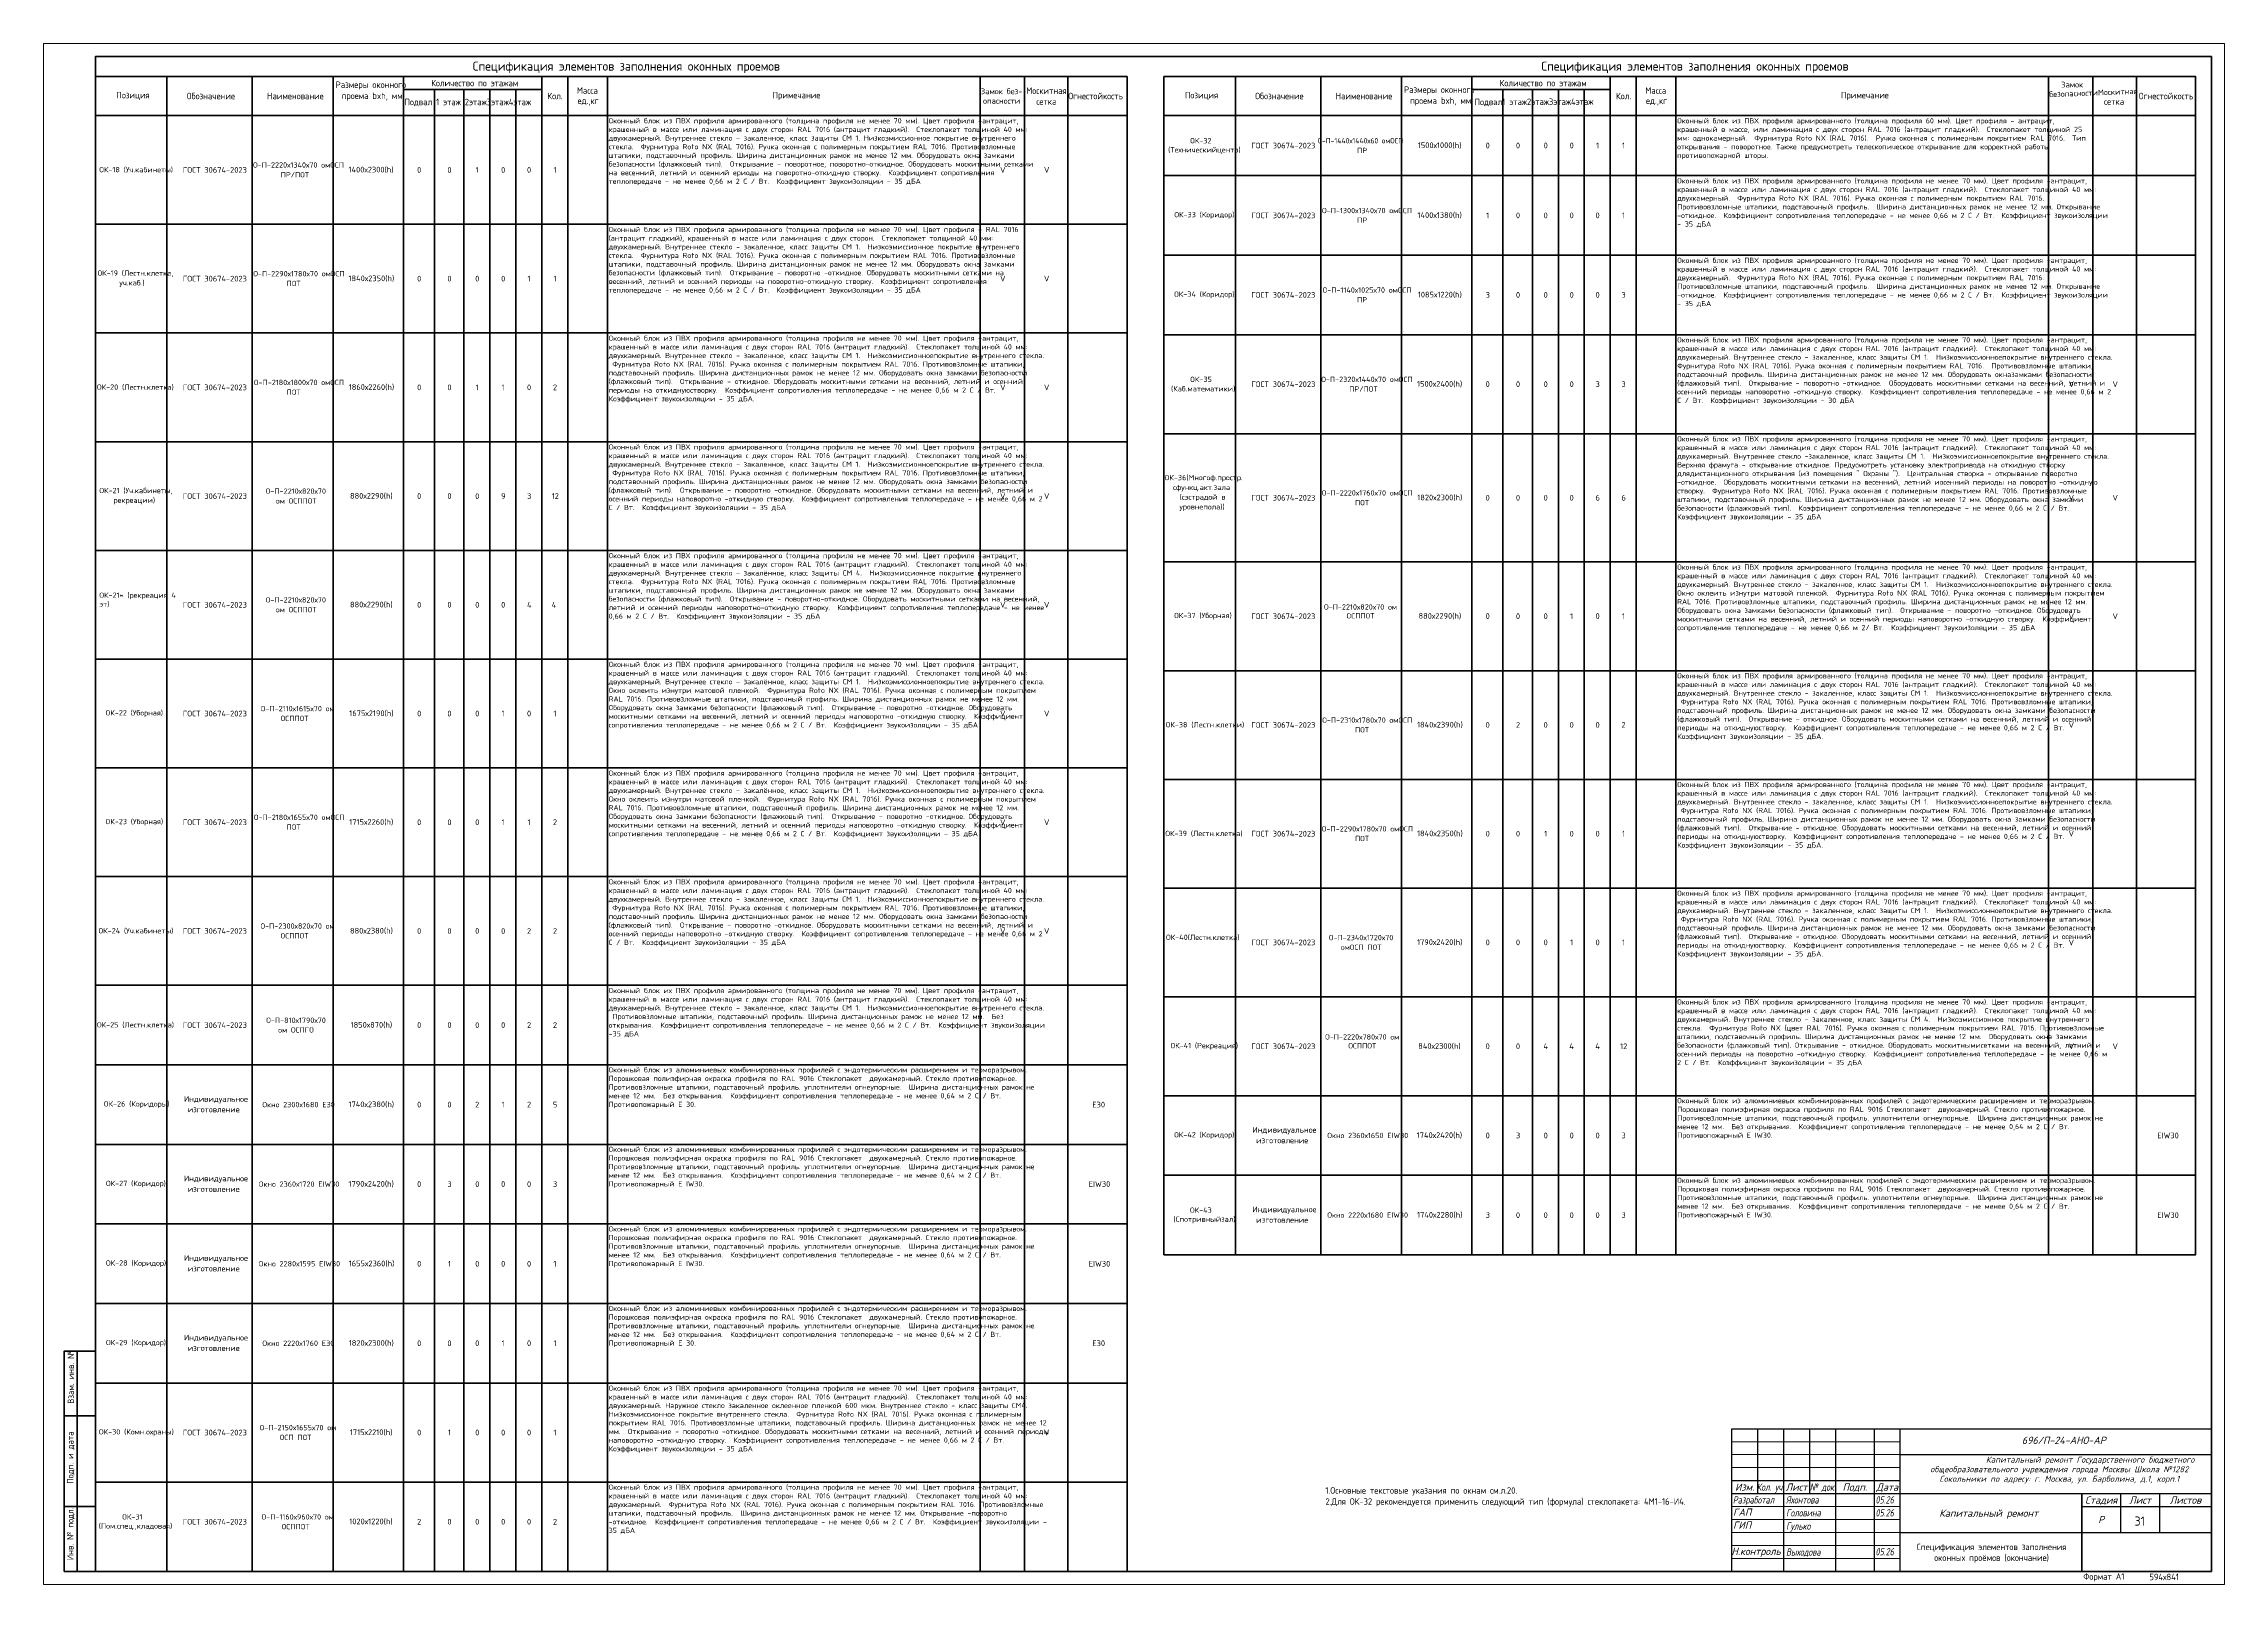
# Model space of a CAD drawing. Header units: millimetres. Extents: x -11345 to 411485, y -9810 to 73012.
# Drawn here: x -7364 to -6523, y 70053 to 70647 of the extents above; entities that cross this region are included whole.
import ezdxf
from ezdxf.enums import TextEntityAlignment as Align

# ---------------------------------------------------------------- set-up
doc = ezdxf.new("R2010")
doc.units = ezdxf.units.MM
doc.layers.add('+АР_Текст', color=250, linetype='Continuous', lineweight=9)
doc.layers.add('СПДС__АР_Рамка чертежа', color=7, linetype='Continuous', lineweight=50)
for name, color, linetype in [('PDF _Линии', 7, 'Continuous'), ('PDF _Основная надпись', 7, 'Continuous'), ('PDF _Текст', 7, 'Continuous')]:
    doc.layers.add(name, color=color, linetype=linetype)
doc.styles.add('MtXpl_GOST_Common', font='GOST_Common.ttf')
doc.styles.add('PDF GOST Common', font='GOST_Common.ttf')
doc.styles.add('Юля', font='isocpeui.ttf', dxfattribs={"height": 2.8})

msp = doc.modelspace()

# ---------------------------------------------------------------- hatches: boundary and pattern name
at = {"layer": 'PDF _Линии', "transparency": 33554559}
for points in [[(-7002.25066, 70634.48518), (-7002.29299, 70634.61218), (-7002.37766, 70634.69684), (-7002.54699, 70634.69684), (-7002.63166, 70634.61218), (-7002.67399, 70634.48518), (-7002.63166, 70634.35818), (-7002.54699, 70634.27351), (-7002.37766, 70634.27351), (-7002.29299, 70634.35818)], [(-6590.22282, 70634.48518), (-6590.26515, 70634.61218), (-6590.34982, 70634.69684), (-6590.51915, 70634.69684), (-6590.60381, 70634.61218), (-6590.64615, 70634.48518), (-6590.60381, 70634.35818), (-6590.51915, 70634.27351), (-6590.34982, 70634.27351), (-6590.26515, 70634.35818)], [(-7002.25066, 70619.45694), (-7002.29299, 70619.58393), (-7002.37766, 70619.6686), (-7002.54699, 70619.6686), (-7002.63166, 70619.58393), (-7002.67399, 70619.45694), (-7002.63166, 70619.32994), (-7002.54699, 70619.24527), (-7002.37766, 70619.24527), (-7002.29299, 70619.32994)], [(-6590.22282, 70619.45694), (-6590.26515, 70619.58393), (-6590.34982, 70619.6686), (-6590.51915, 70619.6686), (-6590.60381, 70619.58393), (-6590.64615, 70619.45694), (-6590.60381, 70619.32994), (-6590.51915, 70619.24527), (-6590.34982, 70619.24527), (-6590.26515, 70619.32994)], [(-6590.22282, 70596.30074), (-6590.26515, 70596.42774), (-6590.34982, 70596.51241), (-6590.51915, 70596.51241), (-6590.60381, 70596.42774), (-6590.64615, 70596.30074), (-6590.60381, 70596.17374), (-6590.51915, 70596.08908), (-6590.34982, 70596.08908), (-6590.26515, 70596.17374)], [(-7002.25066, 70577.54719), (-7002.29299, 70577.67419), (-7002.37766, 70577.75885), (-7002.54699, 70577.75885), (-7002.63166, 70577.67419), (-7002.67399, 70577.54719), (-7002.63166, 70577.42019), (-7002.54699, 70577.33552), (-7002.37766, 70577.33552), (-7002.29299, 70577.42019)], [(-6590.22282, 70565.60926), (-6590.26515, 70565.73626), (-6590.34982, 70565.82093), (-6590.51915, 70565.82093), (-6590.60381, 70565.73626), (-6590.64615, 70565.60926), (-6590.60381, 70565.48226), (-6590.51915, 70565.3976), (-6590.34982, 70565.3976), (-6590.26515, 70565.48226)], [(-7002.25066, 70535.63744), (-7002.29299, 70535.76444), (-7002.37766, 70535.84911), (-7002.54699, 70535.84911), (-7002.63166, 70535.76444), (-7002.67399, 70535.63744), (-7002.63166, 70535.51044), (-7002.54699, 70535.42578), (-7002.37766, 70535.42578), (-7002.29299, 70535.51044)], [(-6590.22282, 70534.96011), (-6590.26515, 70535.08711), (-6590.34982, 70535.17178), (-6590.51915, 70535.17178), (-6590.60381, 70535.08711), (-6590.64615, 70534.96011), (-6590.60381, 70534.83311), (-6590.51915, 70534.74845), (-6590.34982, 70534.74845), (-6590.26515, 70534.83311)], [(-6590.22282, 70496.81801), (-6590.26515, 70496.94501), (-6590.34982, 70497.02968), (-6590.51915, 70497.02968), (-6590.60381, 70496.94501), (-6590.64615, 70496.81801), (-6590.60381, 70496.69101), (-6590.51915, 70496.60634), (-6590.34982, 70496.60634), (-6590.26515, 70496.69101)], [(-7002.25066, 70493.7277), (-7002.29299, 70493.85469), (-7002.37766, 70493.93936), (-7002.54699, 70493.93936), (-7002.63166, 70493.85469), (-7002.67399, 70493.7277), (-7002.63166, 70493.6007), (-7002.54699, 70493.51603), (-7002.37766, 70493.51603), (-7002.29299, 70493.6007)], [(-6590.22282, 70447.37298), (-6590.26515, 70447.49997), (-6590.34982, 70447.58464), (-6590.51915, 70447.58464), (-6590.60381, 70447.49997), (-6590.64615, 70447.37298), (-6590.60381, 70447.24598), (-6590.51915, 70447.16131), (-6590.34982, 70447.16131), (-6590.26515, 70447.24598)], [(-7002.25066, 70409.9082), (-7002.29299, 70410.0352), (-7002.37766, 70410.11987), (-7002.54699, 70410.11987), (-7002.63166, 70410.0352), (-7002.67399, 70409.9082), (-7002.63166, 70409.7812), (-7002.54699, 70409.69654), (-7002.37766, 70409.69654), (-7002.29299, 70409.7812)], [(-7002.25066, 70409.9082), (-7002.29299, 70410.0352), (-7002.37766, 70410.11987), (-7002.54699, 70410.11987), (-7002.63166, 70410.0352), (-7002.67399, 70409.9082), (-7002.63166, 70409.7812), (-7002.54699, 70409.69654), (-7002.37766, 70409.69654), (-7002.29299, 70409.7812)], [(-6590.22282, 70405.46323), (-6590.26515, 70405.59023), (-6590.34982, 70405.67489), (-6590.51915, 70405.67489), (-6590.60381, 70405.59023), (-6590.64615, 70405.46323), (-6590.60381, 70405.33623), (-6590.51915, 70405.25156), (-6590.34982, 70405.25156), (-6590.26515, 70405.33623)], [(-7002.25066, 70367.99846), (-7002.29299, 70368.12545), (-7002.37766, 70368.21012), (-7002.54699, 70368.21012), (-7002.63166, 70368.12545), (-7002.67399, 70367.99846), (-7002.63166, 70367.87146), (-7002.54699, 70367.78679), (-7002.37766, 70367.78679), (-7002.29299, 70367.87146)], [(-6590.22282, 70363.55348), (-6590.26515, 70363.68048), (-6590.34982, 70363.76515), (-6590.51915, 70363.76515), (-6590.60381, 70363.68048), (-6590.64615, 70363.55348), (-6590.60381, 70363.42648), (-6590.51915, 70363.34182), (-6590.34982, 70363.34182), (-6590.26515, 70363.42648)], [(-7002.25066, 70326.08871), (-7002.29299, 70326.21571), (-7002.37766, 70326.30037), (-7002.54699, 70326.30037), (-7002.63166, 70326.21571), (-7002.67399, 70326.08871), (-7002.63166, 70325.96171), (-7002.54699, 70325.87704), (-7002.37766, 70325.87704), (-7002.29299, 70325.96171)], [(-6590.22282, 70321.64374), (-6590.26515, 70321.77073), (-6590.34982, 70321.8554), (-6590.51915, 70321.8554), (-6590.60381, 70321.77073), (-6590.64615, 70321.64374), (-6590.60381, 70321.51674), (-6590.51915, 70321.43207), (-6590.34982, 70321.43207), (-6590.26515, 70321.51674)], [(-7002.25066, 70284.17896), (-7002.29299, 70284.30596), (-7002.37766, 70284.39063), (-7002.54699, 70284.39063), (-7002.63166, 70284.30596), (-7002.67399, 70284.17896), (-7002.63166, 70284.05196), (-7002.54699, 70283.9673), (-7002.37766, 70283.9673), (-7002.29299, 70284.05196)], [(-6590.22282, 70279.73399), (-6590.26515, 70279.86099), (-6590.34982, 70279.94565), (-6590.51915, 70279.94565), (-6590.60381, 70279.86099), (-6590.64615, 70279.73399), (-6590.60381, 70279.60699), (-6590.51915, 70279.52232), (-6590.34982, 70279.52232), (-6590.26515, 70279.60699)], [(-7002.25066, 70253.48748), (-7002.29299, 70253.61448), (-7002.37766, 70253.69915), (-7002.54699, 70253.69915), (-7002.63166, 70253.61448), (-7002.67399, 70253.48748), (-7002.63166, 70253.36048), (-7002.54699, 70253.27582), (-7002.37766, 70253.27582), (-7002.29299, 70253.36048)], [(-6590.22282, 70241.59189), (-6590.26515, 70241.71889), (-6590.34982, 70241.80355), (-6590.51915, 70241.80355), (-6590.60381, 70241.71889), (-6590.64615, 70241.59189), (-6590.60381, 70241.46489), (-6590.51915, 70241.38022), (-6590.34982, 70241.38022), (-6590.26515, 70241.46489)], [(-7002.25066, 70222.83833), (-7002.29299, 70222.96533), (-7002.37766, 70223.05), (-7002.54699, 70223.05), (-7002.63166, 70222.96533), (-7002.67399, 70222.83833), (-7002.63166, 70222.71133), (-7002.54699, 70222.62667), (-7002.37766, 70222.62667), (-7002.29299, 70222.71133)], [(-6590.22282, 70210.94274), (-6590.26515, 70211.06974), (-6590.34982, 70211.1544), (-6590.51915, 70211.1544), (-6590.60381, 70211.06974), (-6590.64615, 70210.94274), (-6590.60381, 70210.81574), (-6590.51915, 70210.73107), (-6590.34982, 70210.73107), (-6590.26515, 70210.81574)], [(-7002.25066, 70192.18918), (-7002.29299, 70192.31618), (-7002.37766, 70192.40085), (-7002.54699, 70192.40085), (-7002.63166, 70192.31618), (-7002.67399, 70192.18918), (-7002.63166, 70192.06219), (-7002.54699, 70191.97752), (-7002.37766, 70191.97752), (-7002.29299, 70192.06219)], [(-6590.22282, 70180.29359), (-6590.26515, 70180.42059), (-6590.34982, 70180.50526), (-6590.51915, 70180.50526), (-6590.60381, 70180.42059), (-6590.64615, 70180.29359), (-6590.60381, 70180.16659), (-6590.51915, 70180.08192), (-6590.34982, 70180.08192), (-6590.26515, 70180.16659)], [(-7002.25066, 70161.54004), (-7002.29299, 70161.66704), (-7002.37766, 70161.7517), (-7002.54699, 70161.7517), (-7002.63166, 70161.66704), (-7002.67399, 70161.54004), (-7002.63166, 70161.41304), (-7002.54699, 70161.32837), (-7002.37766, 70161.32837), (-7002.29299, 70161.41304)], [(-7002.25066, 70130.84856), (-7002.29299, 70130.97556), (-7002.37766, 70131.06022), (-7002.54699, 70131.06022), (-7002.63166, 70130.97556), (-7002.67399, 70130.84856), (-7002.63166, 70130.72156), (-7002.54699, 70130.63689), (-7002.37766, 70130.63689), (-7002.29299, 70130.72156)], [(-7002.25066, 70092.70645), (-7002.29299, 70092.83345), (-7002.37766, 70092.91812), (-7002.54699, 70092.91812), (-7002.63166, 70092.83345), (-7002.67399, 70092.70645), (-7002.63166, 70092.57945), (-7002.54699, 70092.49479), (-7002.37766, 70092.49479), (-7002.29299, 70092.57945)]]:
    msp.add_hatch(color=256, dxfattribs=at).paths.add_polyline_path(points)

# ---------------------------------------------------------------- linework, layer by layer
at = {"layer": 'PDF _Линии', "lineweight": 50}
for points in [[(-7343.62459, 70065.78262), (-7343.62459, 70096.4741), (-7343.62459, 70134.6162), (-7343.62459, 70165.26535), (-7343.62459, 70195.9145), (-7343.62459, 70226.60598), (-7343.62459, 70257.25512), (-7343.62459, 70287.90427), (-7343.62459, 70329.81402), (-7343.62459, 70371.72377), (-7343.62459, 70413.63351), (-7343.62459, 70451.81795), (-7343.62459, 70493.7277), (-7343.62459, 70535.63744), (-7343.62459, 70577.54719), (-7343.62459, 70619.45694), (-7343.62459, 70629.44754), (-7343.62459, 70634.48518), (-7316.06576, 70634.48518), (-7283.17296, 70634.48518), (-7251.97348, 70634.48518), (-7224.88031, 70634.48518), (-7212.90005, 70634.48518), (-7201.51245, 70634.48518), (-7191.52185, 70634.48518), (-7181.53124, 70634.48518), (-7171.4983, 70634.48518), (-7161.5077, 70634.48518), (-7146.18312, 70634.48518), (-7002.46232, 70634.48518), (-6985.35976, 70634.48518), (-6968.59586, 70634.48518), (-6945.77833, 70634.48518), (-6945.77833, 70629.44754), (-6945.77833, 70619.45694), (-6945.77833, 70577.54719), (-6945.77833, 70535.63744), (-6945.77833, 70493.7277), (-6945.77833, 70451.81795), (-6945.77833, 70409.9082), (-6945.77833, 70367.99846), (-6945.77833, 70326.08871), (-6945.77833, 70295.39723), (-6945.77833, 70264.74808), (-6945.77833, 70234.09893), (-6945.77833, 70203.44978), (-6945.77833, 70172.7583), (-6945.77833, 70134.6162), (-6945.77833, 70058.24733)], [(-7316.06576, 70634.48518), (-7316.06576, 70629.44754), (-7316.06576, 70619.45694), (-7316.06576, 70577.54719), (-7316.06576, 70535.63744), (-7316.06576, 70493.7277), (-7316.06576, 70451.81795), (-7316.06576, 70409.9082), (-7316.06576, 70367.99846), (-7316.06576, 70326.08871), (-7316.06576, 70295.39723), (-7316.06576, 70264.74808), (-7316.06576, 70234.09893), (-7316.06576, 70203.44978), (-7316.06576, 70172.7583), (-7316.06576, 70134.6162), (-7316.06576, 70058.24733)], [(-7283.17296, 70634.48518), (-7283.17296, 70629.44754), (-7283.17296, 70619.45694), (-7283.17296, 70577.54719), (-7283.17296, 70535.63744), (-7283.17296, 70493.7277), (-7283.17296, 70451.81795), (-7283.17296, 70409.9082), (-7283.17296, 70367.99846), (-7283.17296, 70326.08871), (-7283.17296, 70295.39723), (-7283.17296, 70264.74808), (-7283.17296, 70234.09893), (-7283.17296, 70203.44978), (-7283.17296, 70172.7583), (-7283.17296, 70134.6162), (-7283.17296, 70058.24733)], [(-7251.97348, 70634.48518), (-7251.97348, 70629.44754), (-7251.97348, 70619.45694), (-7251.97348, 70577.54719), (-7251.97348, 70535.63744), (-7251.97348, 70493.7277), (-7251.97348, 70451.81795), (-7251.97348, 70409.9082), (-7251.97348, 70367.99846), (-7251.97348, 70326.08871), (-7251.97348, 70295.39723), (-7251.97348, 70264.74808), (-7251.97348, 70234.09893), (-7251.97348, 70203.44978), (-7251.97348, 70172.7583), (-7251.97348, 70134.6162), (-7251.97348, 70058.24733)], [(-7224.88031, 70634.48518), (-7224.88031, 70629.44754), (-7224.88031, 70619.45694), (-7224.88031, 70577.54719), (-7224.88031, 70535.63744), (-7224.88031, 70493.7277), (-7224.88031, 70451.81795), (-7224.88031, 70409.9082), (-7224.88031, 70367.99846), (-7224.88031, 70326.08871), (-7224.88031, 70295.39723), (-7224.88031, 70264.74808), (-7224.88031, 70234.09893), (-7224.88031, 70203.44978), (-7224.88031, 70172.7583), (-7224.88031, 70134.6162), (-7224.88031, 70058.24733)], [(-7171.4983, 70634.48518), (-7171.4983, 70629.44754), (-7171.4983, 70619.45694), (-7171.4983, 70577.54719), (-7171.4983, 70535.63744), (-7171.4983, 70493.7277), (-7171.4983, 70451.81795), (-7171.4983, 70409.9082), (-7171.4983, 70367.99846), (-7171.4983, 70326.08871), (-7171.4983, 70295.39723), (-7171.4983, 70264.74808), (-7171.4983, 70234.09893), (-7171.4983, 70203.44978), (-7171.4983, 70172.7583), (-7171.4983, 70134.6162), (-7171.4983, 70058.24733)], [(-7161.5077, 70634.48518), (-7161.5077, 70629.44754), (-7161.5077, 70619.45694), (-7161.5077, 70577.54719), (-7161.5077, 70535.63744), (-7161.5077, 70493.7277), (-7161.5077, 70451.81795), (-7161.5077, 70409.9082), (-7161.5077, 70367.99846), (-7161.5077, 70326.08871), (-7161.5077, 70295.39723), (-7161.5077, 70264.74808), (-7161.5077, 70234.09893), (-7161.5077, 70203.44978), (-7161.5077, 70172.7583), (-7161.5077, 70134.6162), (-7161.5077, 70058.24733)], [(-7146.18312, 70634.48518), (-7146.18312, 70629.44754), (-7146.18312, 70619.45694), (-7146.18312, 70577.54719), (-7146.18312, 70535.63744), (-7146.18312, 70493.7277), (-7146.18312, 70451.81795), (-7146.18312, 70409.9082), (-7146.18312, 70367.99846), (-7146.18312, 70326.08871), (-7146.18312, 70295.39723), (-7146.18312, 70264.74808), (-7146.18312, 70234.09893), (-7146.18312, 70203.44978), (-7146.18312, 70172.7583), (-7146.18312, 70134.6162), (-7146.18312, 70058.24733)], [(-6985.35976, 70634.48518), (-6985.35976, 70629.44754), (-6985.35976, 70619.45694), (-6985.35976, 70577.54719), (-6985.35976, 70535.63744), (-6985.35976, 70493.7277), (-6985.35976, 70451.81795), (-6985.35976, 70409.9082), (-6985.35976, 70367.99846), (-6985.35976, 70326.08871), (-6985.35976, 70295.39723), (-6985.35976, 70264.74808), (-6985.35976, 70234.09893), (-6985.35976, 70203.44978), (-6985.35976, 70172.7583), (-6985.35976, 70134.6162), (-6985.35976, 70058.24733)], [(-6968.59586, 70634.48518), (-6968.59586, 70629.44754), (-6968.59586, 70619.45694), (-6968.59586, 70577.54719), (-6968.59586, 70535.63744), (-6968.59586, 70493.7277), (-6968.59586, 70451.81795), (-6968.59586, 70409.9082), (-6968.59586, 70367.99846), (-6968.59586, 70326.08871), (-6968.59586, 70295.39723), (-6968.59586, 70264.74808), (-6968.59586, 70234.09893), (-6968.59586, 70203.44978), (-6968.59586, 70172.7583), (-6968.59586, 70134.6162), (-6968.59586, 70058.24733)], [(-6904.03792, 70634.48518), (-6904.03792, 70629.44754), (-6904.03792, 70619.45694), (-6904.03792, 70596.30074), (-6904.03792, 70565.60926), (-6904.03792, 70534.96011), (-6904.03792, 70496.81801), (-6904.03792, 70447.37298), (-6904.03792, 70405.46323), (-6904.03792, 70363.55348), (-6904.03792, 70321.64374), (-6904.03792, 70279.73399), (-6904.03792, 70241.59189), (-6904.03792, 70210.94274), (-6904.03792, 70180.29359)], [(-6871.14512, 70634.48518), (-6871.14512, 70629.44754), (-6871.14512, 70619.45694), (-6871.14512, 70596.30074), (-6871.14512, 70565.60926), (-6871.14512, 70534.96011), (-6871.14512, 70496.81801), (-6871.14512, 70447.37298), (-6871.14512, 70405.46323), (-6871.14512, 70363.55348), (-6871.14512, 70321.64374), (-6871.14512, 70279.73399), (-6871.14512, 70241.59189), (-6871.14512, 70210.94274), (-6871.14512, 70180.29359)], [(-6839.94564, 70634.48518), (-6839.94564, 70629.44754), (-6839.94564, 70619.45694), (-6839.94564, 70596.30074), (-6839.94564, 70565.60926), (-6839.94564, 70534.96011), (-6839.94564, 70496.81801), (-6839.94564, 70447.37298), (-6839.94564, 70405.46323), (-6839.94564, 70363.55348), (-6839.94564, 70321.64374), (-6839.94564, 70279.73399), (-6839.94564, 70241.59189), (-6839.94564, 70210.94274), (-6839.94564, 70180.29359)], [(-6812.8948, 70634.48518), (-6812.8948, 70629.44754), (-6812.8948, 70619.45694), (-6812.8948, 70596.30074), (-6812.8948, 70565.60926), (-6812.8948, 70534.96011), (-6812.8948, 70496.81801), (-6812.8948, 70447.37298), (-6812.8948, 70405.46323), (-6812.8948, 70363.55348), (-6812.8948, 70321.64374), (-6812.8948, 70279.73399), (-6812.8948, 70241.59189), (-6812.8948, 70210.94274), (-6812.8948, 70180.29359)], [(-6759.51279, 70634.48518), (-6759.51279, 70629.44754), (-6759.51279, 70619.45694), (-6759.51279, 70596.30074), (-6759.51279, 70565.60926), (-6759.51279, 70534.96011), (-6759.51279, 70496.81801), (-6759.51279, 70447.37298), (-6759.51279, 70405.46323), (-6759.51279, 70363.55348), (-6759.51279, 70321.64374), (-6759.51279, 70279.73399), (-6759.51279, 70241.59189), (-6759.51279, 70210.94274), (-6759.51279, 70180.29359)], [(-6749.47985, 70634.48518), (-6749.47985, 70629.44754), (-6749.47985, 70619.45694), (-6749.47985, 70596.30074), (-6749.47985, 70565.60926), (-6749.47985, 70534.96011), (-6749.47985, 70496.81801), (-6749.47985, 70447.37298), (-6749.47985, 70405.46323), (-6749.47985, 70363.55348), (-6749.47985, 70321.64374), (-6749.47985, 70279.73399), (-6749.47985, 70241.59189), (-6749.47985, 70210.94274), (-6749.47985, 70180.29359)], [(-6734.15528, 70634.48518), (-6734.15528, 70629.44754), (-6734.15528, 70619.45694), (-6734.15528, 70596.30074), (-6734.15528, 70565.60926), (-6734.15528, 70534.96011), (-6734.15528, 70496.81801), (-6734.15528, 70447.37298), (-6734.15528, 70405.46323), (-6734.15528, 70363.55348), (-6734.15528, 70321.64374), (-6734.15528, 70279.73399), (-6734.15528, 70241.59189), (-6734.15528, 70210.94274), (-6734.15528, 70180.29359)], [(-6573.33192, 70634.48518), (-6573.33192, 70629.44754), (-6573.33192, 70619.45694), (-6573.33192, 70596.30074), (-6573.33192, 70565.60926), (-6573.33192, 70534.96011), (-6573.33192, 70496.81801), (-6573.33192, 70447.37298), (-6573.33192, 70405.46323), (-6573.33192, 70363.55348), (-6573.33192, 70321.64374), (-6573.33192, 70279.73399), (-6573.33192, 70241.59189), (-6573.33192, 70210.94274), (-6573.33192, 70180.29359)], [(-6556.56802, 70634.48518), (-6556.56802, 70629.44754), (-6556.56802, 70619.45694), (-6556.56802, 70596.30074), (-6556.56802, 70565.60926), (-6556.56802, 70534.96011), (-6556.56802, 70496.81801), (-6556.56802, 70447.37298), (-6556.56802, 70405.46323), (-6556.56802, 70363.55348), (-6556.56802, 70321.64374), (-6556.56802, 70279.73399), (-6556.56802, 70241.59189), (-6556.56802, 70210.94274), (-6556.56802, 70180.29359)], [(-7171.4983, 70629.44754), (-7181.53124, 70629.44754), (-7191.52185, 70629.44754), (-7201.51245, 70629.44754), (-7212.90005, 70629.44754), (-7224.88031, 70629.44754)], [(-7212.90005, 70629.44754), (-7212.90005, 70619.45694), (-7212.90005, 70577.54719), (-7212.90005, 70535.63744), (-7212.90005, 70493.7277), (-7212.90005, 70451.81795), (-7212.90005, 70409.9082), (-7212.90005, 70367.99846), (-7212.90005, 70326.08871), (-7212.90005, 70295.39723), (-7212.90005, 70264.74808), (-7212.90005, 70234.09893), (-7212.90005, 70203.44978), (-7212.90005, 70172.7583), (-7212.90005, 70134.6162), (-7212.90005, 70058.24733)], [(-7201.51245, 70629.44754), (-7201.51245, 70619.45694), (-7201.51245, 70577.54719), (-7201.51245, 70535.63744), (-7201.51245, 70493.7277), (-7201.51245, 70451.81795), (-7201.51245, 70409.9082), (-7201.51245, 70367.99846), (-7201.51245, 70326.08871), (-7201.51245, 70295.39723), (-7201.51245, 70264.74808), (-7201.51245, 70234.09893), (-7201.51245, 70203.44978), (-7201.51245, 70172.7583), (-7201.51245, 70134.6162), (-7201.51245, 70058.24733)], [(-7191.52185, 70629.44754), (-7191.52185, 70619.45694), (-7191.52185, 70577.54719), (-7191.52185, 70535.63744), (-7191.52185, 70493.7277), (-7191.52185, 70451.81795), (-7191.52185, 70409.9082), (-7191.52185, 70367.99846), (-7191.52185, 70326.08871), (-7191.52185, 70295.39723), (-7191.52185, 70264.74808), (-7191.52185, 70234.09893), (-7191.52185, 70203.44978), (-7191.52185, 70172.7583), (-7191.52185, 70134.6162), (-7191.52185, 70058.24733)], [(-7181.53124, 70629.44754), (-7181.53124, 70619.45694), (-7181.53124, 70577.54719), (-7181.53124, 70535.63744), (-7181.53124, 70493.7277), (-7181.53124, 70451.81795), (-7181.53124, 70409.9082), (-7181.53124, 70367.99846), (-7181.53124, 70326.08871), (-7181.53124, 70295.39723), (-7181.53124, 70264.74808), (-7181.53124, 70234.09893), (-7181.53124, 70203.44978), (-7181.53124, 70172.7583), (-7181.53124, 70134.6162), (-7181.53124, 70058.24733)], [(-6759.51279, 70629.44754), (-6769.5034, 70629.44754), (-6779.49401, 70629.44754), (-6789.48461, 70629.44754), (-6800.87221, 70629.44754), (-6812.8948, 70629.44754)], [(-6800.87221, 70629.44754), (-6800.87221, 70619.45694), (-6800.87221, 70596.30074), (-6800.87221, 70565.60926), (-6800.87221, 70534.96011), (-6800.87221, 70496.81801), (-6800.87221, 70447.37298), (-6800.87221, 70405.46323), (-6800.87221, 70363.55348), (-6800.87221, 70321.64374), (-6800.87221, 70279.73399), (-6800.87221, 70241.59189), (-6800.87221, 70210.94274), (-6800.87221, 70180.29359)], [(-6789.48461, 70629.44754), (-6789.48461, 70619.45694), (-6789.48461, 70596.30074), (-6789.48461, 70565.60926), (-6789.48461, 70534.96011), (-6789.48461, 70496.81801), (-6789.48461, 70447.37298), (-6789.48461, 70405.46323), (-6789.48461, 70363.55348), (-6789.48461, 70321.64374), (-6789.48461, 70279.73399), (-6789.48461, 70241.59189), (-6789.48461, 70210.94274), (-6789.48461, 70180.29359)], [(-6779.49401, 70629.44754), (-6779.49401, 70619.45694), (-6779.49401, 70596.30074), (-6779.49401, 70565.60926), (-6779.49401, 70534.96011), (-6779.49401, 70496.81801), (-6779.49401, 70447.37298), (-6779.49401, 70405.46323), (-6779.49401, 70363.55348), (-6779.49401, 70321.64374), (-6779.49401, 70279.73399), (-6779.49401, 70241.59189), (-6779.49401, 70210.94274), (-6779.49401, 70180.29359)], [(-6769.5034, 70629.44754), (-6769.5034, 70619.45694), (-6769.5034, 70596.30074), (-6769.5034, 70565.60926), (-6769.5034, 70534.96011), (-6769.5034, 70496.81801), (-6769.5034, 70447.37298), (-6769.5034, 70405.46323), (-6769.5034, 70363.55348), (-6769.5034, 70321.64374), (-6769.5034, 70279.73399), (-6769.5034, 70241.59189), (-6769.5034, 70210.94274), (-6769.5034, 70180.29359)], [(-6945.77833, 70619.45694), (-6968.59586, 70619.45694), (-6985.35976, 70619.45694), (-7002.46232, 70619.45694), (-7146.18312, 70619.45694), (-7161.5077, 70619.45694), (-7171.4983, 70619.45694), (-7181.53124, 70619.45694), (-7191.52185, 70619.45694), (-7201.51245, 70619.45694), (-7212.90005, 70619.45694), (-7224.88031, 70619.45694), (-7251.97348, 70619.45694), (-7283.17296, 70619.45694), (-7316.06576, 70619.45694), (-7343.62459, 70619.45694)], [(-6533.75049, 70619.45694), (-6556.56802, 70619.45694), (-6573.33192, 70619.45694), (-6590.43448, 70619.45694), (-6734.15528, 70619.45694), (-6749.47985, 70619.45694), (-6759.51279, 70619.45694), (-6769.5034, 70619.45694), (-6779.49401, 70619.45694), (-6789.48461, 70619.45694), (-6800.87221, 70619.45694), (-6812.8948, 70619.45694), (-6839.94564, 70619.45694), (-6871.14512, 70619.45694), (-6904.03792, 70619.45694), (-6931.59675, 70619.45694)], [(-6533.75049, 70596.30074), (-6556.56802, 70596.30074), (-6573.33192, 70596.30074), (-6590.43448, 70596.30074), (-6734.15528, 70596.30074), (-6749.47985, 70596.30074), (-6759.51279, 70596.30074), (-6769.5034, 70596.30074), (-6779.49401, 70596.30074), (-6789.48461, 70596.30074), (-6800.87221, 70596.30074), (-6812.8948, 70596.30074), (-6839.94564, 70596.30074), (-6871.14512, 70596.30074), (-6904.03792, 70596.30074), (-6931.59675, 70596.30074)], [(-6945.77833, 70577.54719), (-6968.59586, 70577.54719), (-6985.35976, 70577.54719), (-7002.46232, 70577.54719), (-7146.18312, 70577.54719), (-7161.5077, 70577.54719), (-7171.4983, 70577.54719), (-7181.53124, 70577.54719), (-7191.52185, 70577.54719), (-7201.51245, 70577.54719), (-7212.90005, 70577.54719), (-7224.88031, 70577.54719), (-7251.97348, 70577.54719), (-7283.17296, 70577.54719), (-7316.06576, 70577.54719), (-7343.62459, 70577.54719)], [(-6533.75049, 70565.60926), (-6556.56802, 70565.60926), (-6573.33192, 70565.60926), (-6590.43448, 70565.60926), (-6734.15528, 70565.60926), (-6749.47985, 70565.60926), (-6759.51279, 70565.60926), (-6769.5034, 70565.60926), (-6779.49401, 70565.60926), (-6789.48461, 70565.60926), (-6800.87221, 70565.60926), (-6812.8948, 70565.60926), (-6839.94564, 70565.60926), (-6871.14512, 70565.60926), (-6904.03792, 70565.60926), (-6931.59675, 70565.60926)], [(-6945.77833, 70535.63744), (-6968.59586, 70535.63744), (-6985.35976, 70535.63744), (-7002.46232, 70535.63744), (-7146.18312, 70535.63744), (-7161.5077, 70535.63744), (-7171.4983, 70535.63744), (-7181.53124, 70535.63744), (-7191.52185, 70535.63744), (-7201.51245, 70535.63744), (-7212.90005, 70535.63744), (-7224.88031, 70535.63744), (-7251.97348, 70535.63744), (-7283.17296, 70535.63744), (-7316.06576, 70535.63744), (-7343.62459, 70535.63744)], [(-6533.75049, 70534.96011), (-6556.56802, 70534.96011), (-6573.33192, 70534.96011), (-6590.43448, 70534.96011), (-6734.15528, 70534.96011), (-6749.47985, 70534.96011), (-6759.51279, 70534.96011), (-6769.5034, 70534.96011), (-6779.49401, 70534.96011), (-6789.48461, 70534.96011), (-6800.87221, 70534.96011), (-6812.8948, 70534.96011), (-6839.94564, 70534.96011), (-6871.14512, 70534.96011), (-6904.03792, 70534.96011), (-6931.59675, 70534.96011)], [(-6533.75049, 70496.81801), (-6556.56802, 70496.81801), (-6573.33192, 70496.81801), (-6590.43448, 70496.81801), (-6734.15528, 70496.81801), (-6749.47985, 70496.81801), (-6759.51279, 70496.81801), (-6769.5034, 70496.81801), (-6779.49401, 70496.81801), (-6789.48461, 70496.81801), (-6800.87221, 70496.81801), (-6812.8948, 70496.81801), (-6839.94564, 70496.81801), (-6871.14512, 70496.81801), (-6904.03792, 70496.81801), (-6931.59675, 70496.81801)], [(-6945.77833, 70493.7277), (-6968.59586, 70493.7277), (-6985.35976, 70493.7277), (-7002.46232, 70493.7277), (-7146.18312, 70493.7277), (-7161.5077, 70493.7277), (-7171.4983, 70493.7277), (-7181.53124, 70493.7277), (-7191.52185, 70493.7277), (-7201.51245, 70493.7277), (-7212.90005, 70493.7277), (-7224.88031, 70493.7277), (-7251.97348, 70493.7277), (-7283.17296, 70493.7277), (-7316.06576, 70493.7277), (-7343.62459, 70493.7277)], [(-6945.77833, 70451.81795), (-6968.59586, 70451.81795), (-6985.35976, 70451.81795), (-7002.46232, 70451.81795), (-7146.18312, 70451.81795), (-7161.5077, 70451.81795), (-7171.4983, 70451.81795), (-7181.53124, 70451.81795), (-7191.52185, 70451.81795), (-7201.51245, 70451.81795), (-7212.90005, 70451.81795), (-7224.88031, 70451.81795), (-7251.97348, 70451.81795), (-7283.17296, 70451.81795), (-7316.06576, 70451.81795), (-7343.62459, 70451.81795)], [(-6533.75049, 70447.37298), (-6556.56802, 70447.37298), (-6573.33192, 70447.37298), (-6590.43448, 70447.37298), (-6734.15528, 70447.37298), (-6749.47985, 70447.37298), (-6759.51279, 70447.37298), (-6769.5034, 70447.37298), (-6779.49401, 70447.37298), (-6789.48461, 70447.37298), (-6800.87221, 70447.37298), (-6812.8948, 70447.37298), (-6839.94564, 70447.37298), (-6871.14512, 70447.37298), (-6904.03792, 70447.37298), (-6931.59675, 70447.37298)], [(-6533.75049, 70405.46323), (-6556.56802, 70405.46323), (-6573.33192, 70405.46323), (-6590.43448, 70405.46323), (-6734.15528, 70405.46323), (-6749.47985, 70405.46323), (-6759.51279, 70405.46323), (-6769.5034, 70405.46323), (-6779.49401, 70405.46323), (-6789.48461, 70405.46323), (-6800.87221, 70405.46323), (-6812.8948, 70405.46323), (-6839.94564, 70405.46323), (-6871.14512, 70405.46323), (-6904.03792, 70405.46323), (-6931.59675, 70405.46323)], [(-6945.77833, 70367.99846), (-6968.59586, 70367.99846), (-6985.35976, 70367.99846), (-7002.46232, 70367.99846), (-7146.18312, 70367.99846), (-7161.5077, 70367.99846), (-7171.4983, 70367.99846), (-7181.53124, 70367.99846), (-7191.52185, 70367.99846), (-7201.51245, 70367.99846), (-7212.90005, 70367.99846), (-7224.88031, 70367.99846), (-7251.97348, 70367.99846), (-7283.17296, 70367.99846), (-7316.06576, 70367.99846), (-7343.62459, 70367.99846)], [(-6533.75049, 70363.55348), (-6556.56802, 70363.55348), (-6573.33192, 70363.55348), (-6590.43448, 70363.55348), (-6734.15528, 70363.55348), (-6749.47985, 70363.55348), (-6759.51279, 70363.55348), (-6769.5034, 70363.55348), (-6779.49401, 70363.55348), (-6789.48461, 70363.55348), (-6800.87221, 70363.55348), (-6812.8948, 70363.55348), (-6839.94564, 70363.55348), (-6871.14512, 70363.55348), (-6904.03792, 70363.55348), (-6931.59675, 70363.55348)], [(-6945.77833, 70326.08871), (-6968.59586, 70326.08871), (-6985.35976, 70326.08871), (-7002.46232, 70326.08871), (-7146.18312, 70326.08871), (-7161.5077, 70326.08871), (-7171.4983, 70326.08871), (-7181.53124, 70326.08871), (-7191.52185, 70326.08871), (-7201.51245, 70326.08871), (-7212.90005, 70326.08871), (-7224.88031, 70326.08871), (-7251.97348, 70326.08871), (-7283.17296, 70326.08871), (-7316.06576, 70326.08871), (-7343.62459, 70326.08871)], [(-6533.75049, 70321.64374), (-6556.56802, 70321.64374), (-6573.33192, 70321.64374), (-6590.43448, 70321.64374), (-6734.15528, 70321.64374), (-6749.47985, 70321.64374), (-6759.51279, 70321.64374), (-6769.5034, 70321.64374), (-6779.49401, 70321.64374), (-6789.48461, 70321.64374), (-6800.87221, 70321.64374), (-6812.8948, 70321.64374), (-6839.94564, 70321.64374), (-6871.14512, 70321.64374), (-6904.03792, 70321.64374), (-6931.59675, 70321.64374)], [(-6945.77833, 70284.17896), (-6968.59586, 70284.17896), (-6985.35976, 70284.17896), (-7002.46232, 70284.17896), (-7146.18312, 70284.17896), (-7161.5077, 70284.17896), (-7171.4983, 70284.17896), (-7181.53124, 70284.17896), (-7191.52185, 70284.17896), (-7201.51245, 70284.17896), (-7212.90005, 70284.17896), (-7224.88031, 70284.17896), (-7251.97348, 70284.17896), (-7283.17296, 70284.17896), (-7316.06576, 70284.17896), (-7343.62459, 70284.17896)], [(-6533.75049, 70279.73399), (-6556.56802, 70279.73399), (-6573.33192, 70279.73399), (-6590.43448, 70279.73399), (-6734.15528, 70279.73399), (-6749.47985, 70279.73399), (-6759.51279, 70279.73399), (-6769.5034, 70279.73399), (-6779.49401, 70279.73399), (-6789.48461, 70279.73399), (-6800.87221, 70279.73399), (-6812.8948, 70279.73399), (-6839.94564, 70279.73399), (-6871.14512, 70279.73399), (-6904.03792, 70279.73399), (-6931.59675, 70279.73399)], [(-6945.77833, 70253.48748), (-6968.59586, 70253.48748), (-6985.35976, 70253.48748), (-7002.46232, 70253.48748), (-7146.18312, 70253.48748), (-7161.5077, 70253.48748), (-7171.4983, 70253.48748), (-7181.53124, 70253.48748), (-7191.52185, 70253.48748), (-7201.51245, 70253.48748), (-7212.90005, 70253.48748), (-7224.88031, 70253.48748), (-7251.97348, 70253.48748), (-7283.17296, 70253.48748), (-7316.06576, 70253.48748), (-7343.62459, 70253.48748)], [(-6533.75049, 70241.59189), (-6556.56802, 70241.59189), (-6573.33192, 70241.59189), (-6590.43448, 70241.59189), (-6734.15528, 70241.59189), (-6749.47985, 70241.59189), (-6759.51279, 70241.59189), (-6769.5034, 70241.59189), (-6779.49401, 70241.59189), (-6789.48461, 70241.59189), (-6800.87221, 70241.59189), (-6812.8948, 70241.59189), (-6839.94564, 70241.59189), (-6871.14512, 70241.59189), (-6904.03792, 70241.59189), (-6931.59675, 70241.59189)], [(-6945.77833, 70222.83833), (-6968.59586, 70222.83833), (-6985.35976, 70222.83833), (-7002.46232, 70222.83833), (-7146.18312, 70222.83833), (-7161.5077, 70222.83833), (-7171.4983, 70222.83833), (-7181.53124, 70222.83833), (-7191.52185, 70222.83833), (-7201.51245, 70222.83833), (-7212.90005, 70222.83833), (-7224.88031, 70222.83833), (-7251.97348, 70222.83833), (-7283.17296, 70222.83833), (-7316.06576, 70222.83833), (-7343.62459, 70222.83833)], [(-6533.75049, 70210.94274), (-6556.56802, 70210.94274), (-6573.33192, 70210.94274), (-6590.43448, 70210.94274), (-6734.15528, 70210.94274), (-6749.47985, 70210.94274), (-6759.51279, 70210.94274), (-6769.5034, 70210.94274), (-6779.49401, 70210.94274), (-6789.48461, 70210.94274), (-6800.87221, 70210.94274), (-6812.8948, 70210.94274), (-6839.94564, 70210.94274), (-6871.14512, 70210.94274), (-6904.03792, 70210.94274), (-6931.59675, 70210.94274)], [(-6945.77833, 70192.18918), (-6968.59586, 70192.18918), (-6985.35976, 70192.18918), (-7002.46232, 70192.18918), (-7146.18312, 70192.18918), (-7161.5077, 70192.18918), (-7171.4983, 70192.18918), (-7181.53124, 70192.18918), (-7191.52185, 70192.18918), (-7201.51245, 70192.18918), (-7212.90005, 70192.18918), (-7224.88031, 70192.18918), (-7251.97348, 70192.18918), (-7283.17296, 70192.18918), (-7316.06576, 70192.18918), (-7343.62459, 70192.18918)], [(-6945.77833, 70161.54004), (-6968.59586, 70161.54004), (-6985.35976, 70161.54004), (-7002.46232, 70161.54004), (-7146.18312, 70161.54004), (-7161.5077, 70161.54004), (-7171.4983, 70161.54004), (-7181.53124, 70161.54004), (-7191.52185, 70161.54004), (-7201.51245, 70161.54004), (-7212.90005, 70161.54004), (-7224.88031, 70161.54004), (-7251.97348, 70161.54004), (-7283.17296, 70161.54004), (-7316.06576, 70161.54004), (-7343.62459, 70161.54004)], [(-6945.77833, 70130.84856), (-6968.59586, 70130.84856), (-6985.35976, 70130.84856), (-7002.46232, 70130.84856), (-7146.18312, 70130.84856), (-7161.5077, 70130.84856), (-7171.4983, 70130.84856), (-7181.53124, 70130.84856), (-7191.52185, 70130.84856), (-7201.51245, 70130.84856), (-7212.90005, 70130.84856), (-7224.88031, 70130.84856), (-7251.97348, 70130.84856), (-7283.17296, 70130.84856), (-7316.06576, 70130.84856), (-7343.62459, 70130.84856)], [(-6945.77833, 70092.70645), (-6968.59586, 70092.70645), (-6985.35976, 70092.70645), (-7002.46232, 70092.70645), (-7146.18312, 70092.70645), (-7161.5077, 70092.70645), (-7171.4983, 70092.70645), (-7181.53124, 70092.70645), (-7191.52185, 70092.70645), (-7201.51245, 70092.70645), (-7212.90005, 70092.70645), (-7224.88031, 70092.70645), (-7251.97348, 70092.70645), (-7283.17296, 70092.70645), (-7316.06576, 70092.70645), (-7343.62459, 70092.70645)]]:
    msp.add_lwpolyline(points, dxfattribs=at)
for points in [[(-7002.46232, 70629.44754), (-7002.46232, 70634.48518), (-7002.46232, 70629.44754), (-7002.46232, 70619.45694), (-7002.46232, 70577.54719), (-7002.46232, 70535.63744), (-7002.46232, 70493.7277), (-7002.46232, 70451.81795), (-7002.46232, 70409.9082), (-7002.46232, 70367.99846), (-7002.46232, 70326.08871), (-7002.46232, 70295.39723), (-7002.46232, 70264.74808), (-7002.46232, 70234.09893), (-7002.46232, 70203.44978), (-7002.46232, 70172.7583), (-7002.46232, 70134.6162), (-7002.46232, 70058.24733), (-7002.46232, 70134.6162), (-7002.46232, 70172.7583), (-7002.46232, 70203.44978), (-7002.46232, 70234.09893), (-7002.46232, 70264.74808), (-7002.46232, 70295.39723), (-7002.46232, 70326.08871), (-7002.46232, 70367.99846), (-7002.46232, 70409.9082), (-7002.46232, 70451.81795), (-7002.46232, 70493.7277), (-7002.46232, 70535.63744), (-7002.46232, 70577.54719), (-7002.46232, 70619.45694)], [(-6931.59675, 70634.48518), (-6904.03792, 70634.48518), (-6871.14512, 70634.48518), (-6839.94564, 70634.48518), (-6812.8948, 70634.48518), (-6800.87221, 70634.48518), (-6789.48461, 70634.48518), (-6779.49401, 70634.48518), (-6769.5034, 70634.48518), (-6759.51279, 70634.48518), (-6749.47985, 70634.48518), (-6734.15528, 70634.48518), (-6590.43448, 70634.48518), (-6573.33192, 70634.48518), (-6556.56802, 70634.48518), (-6533.75049, 70634.48518), (-6533.75049, 70629.44754), (-6533.75049, 70619.45694), (-6533.75049, 70596.30074), (-6533.75049, 70565.60926), (-6533.75049, 70534.96011), (-6533.75049, 70496.81801), (-6533.75049, 70447.37298), (-6533.75049, 70405.46323), (-6533.75049, 70363.55348), (-6533.75049, 70321.64374), (-6533.75049, 70279.73399), (-6533.75049, 70241.59189), (-6533.75049, 70210.94274), (-6533.75049, 70180.29359), (-6556.56802, 70180.29359), (-6573.33192, 70180.29359), (-6590.43448, 70180.29359), (-6734.15528, 70180.29359), (-6749.47985, 70180.29359), (-6759.51279, 70180.29359), (-6769.5034, 70180.29359), (-6779.49401, 70180.29359), (-6789.48461, 70180.29359), (-6800.87221, 70180.29359), (-6812.8948, 70180.29359), (-6839.94564, 70180.29359), (-6871.14512, 70180.29359), (-6904.03792, 70180.29359), (-6931.59675, 70180.29359), (-6931.59675, 70210.94274), (-6931.59675, 70241.59189), (-6931.59675, 70279.73399), (-6931.59675, 70321.64374), (-6931.59675, 70363.55348), (-6931.59675, 70405.46323), (-6931.59675, 70447.37298), (-6931.59675, 70496.81801), (-6931.59675, 70534.96011), (-6931.59675, 70565.60926), (-6931.59675, 70596.30074), (-6931.59675, 70619.45694), (-6931.59675, 70629.44754)], [(-6590.43448, 70629.44754), (-6590.43448, 70634.48518), (-6590.43448, 70629.44754), (-6590.43448, 70619.45694), (-6590.43448, 70596.30074), (-6590.43448, 70565.60926), (-6590.43448, 70534.96011), (-6590.43448, 70496.81801), (-6590.43448, 70447.37298), (-6590.43448, 70405.46323), (-6590.43448, 70363.55348), (-6590.43448, 70321.64374), (-6590.43448, 70279.73399), (-6590.43448, 70241.59189), (-6590.43448, 70210.94274), (-6590.43448, 70180.29359), (-6590.43448, 70210.94274), (-6590.43448, 70241.59189), (-6590.43448, 70279.73399), (-6590.43448, 70321.64374), (-6590.43448, 70363.55348), (-6590.43448, 70405.46323), (-6590.43448, 70447.37298), (-6590.43448, 70496.81801), (-6590.43448, 70534.96011), (-6590.43448, 70565.60926), (-6590.43448, 70596.30074), (-6590.43448, 70619.45694)], [(-7343.62459, 70409.9082), (-7316.06576, 70409.9082), (-7283.17296, 70409.9082), (-7251.97348, 70409.9082), (-7224.88031, 70409.9082), (-7212.90005, 70409.9082), (-7201.51245, 70409.9082), (-7191.52185, 70409.9082), (-7181.53124, 70409.9082), (-7171.4983, 70409.9082), (-7161.5077, 70409.9082), (-7146.18312, 70409.9082), (-7002.46232, 70409.9082), (-6985.35976, 70409.9082), (-6968.59586, 70409.9082), (-6945.77833, 70409.9082), (-6968.59586, 70409.9082), (-6985.35976, 70409.9082), (-7002.46232, 70409.9082), (-7146.18312, 70409.9082), (-7161.5077, 70409.9082), (-7171.4983, 70409.9082), (-7181.53124, 70409.9082), (-7191.52185, 70409.9082), (-7201.51245, 70409.9082), (-7212.90005, 70409.9082), (-7224.88031, 70409.9082), (-7251.97348, 70409.9082), (-7283.17296, 70409.9082), (-7316.06576, 70409.9082)]]:
    msp.add_lwpolyline(points, close=True, dxfattribs=at)
at = {"layer": 'PDF _Основная надпись', "lineweight": 20}
msp.add_lwpolyline([(-7363.60581, 70053.25202), (-6522.65922, 70053.25202), (-6522.65922, 70647.1851), (-7363.60581, 70647.1851)], close=True, dxfattribs=at)
at = {"layer": 'PDF _Основная надпись', "lineweight": 50}
msp.add_lwpolyline([(-6527.65453, 70058.24733), (-6527.65453, 70642.1898), (-7343.62459, 70642.1898), (-7343.62459, 70058.24733)], close=True, dxfattribs=at)
for points in [[(-7343.62459, 70058.24733), (-7355.64719, 70058.24733), (-7355.64719, 70143.20981), (-7343.62459, 70143.20981)], [(-7350.60955, 70143.20981), (-7350.60955, 70058.24733)], [(-7355.64719, 70118.2333), (-7343.62459, 70118.2333)], [(-7355.64719, 70083.22384), (-7343.62459, 70083.22384)]]:
    msp.add_lwpolyline(points, dxfattribs=at)
at = {"layer": 'СПДС__АР_Рамка чертежа', "linetype": 'Continuous', "lineweight": 25, "transparency": 33554687}
for p, q in [((-6712.65922, 70058.25202), (-6712.65922, 70113.25202)), ((-6712.65922, 70113.25202), (-6527.65922, 70113.25202)), ((-6702.65922, 70113.25202), (-6702.65922, 70088.25202)), ((-6692.65922, 70113.25202), (-6692.65922, 70058.25202)), ((-6682.65922, 70113.25202), (-6682.65922, 70088.25202)), ((-6672.65922, 70113.25202), (-6672.65922, 70058.25202)), ((-6657.65922, 70113.25202), (-6657.65922, 70058.25202)), ((-6647.65922, 70058.25202), (-6647.65922, 70113.25202)), ((-6647.65922, 70103.25202), (-6527.65922, 70103.25202)), ((-6712.65922, 70093.25202), (-6647.65922, 70093.25202)), ((-6712.65922, 70088.25202), (-6527.65922, 70088.25202)), ((-6577.65922, 70058.25202), (-6577.65922, 70088.25202)), ((-6577.65922, 70088.25202), (-6577.65922, 70058.25202)), ((-6562.65922, 70088.25202), (-6562.65922, 70073.25202)), ((-6547.65922, 70088.25202), (-6547.65922, 70073.25202)), ((-6577.65922, 70083.25202), (-6527.65922, 70083.25202)), ((-6647.65922, 70073.25202), (-6527.65922, 70073.25202))]:
    msp.add_line(p, q, dxfattribs=at)
at = {"layer": 'СПДС__АР_Рамка чертежа', "linetype": 'Continuous', "lineweight": 25, "ltscale": 100, "transparency": 33554687}
for p, q in [((-6527.65922, 70058.25202), (-6527.65922, 70113.25202)), ((-6712.65922, 70058.25202), (-6527.65922, 70058.25202))]:
    msp.add_line(p, q, dxfattribs=at)
at = {"layer": 'СПДС__АР_Рамка чертежа', "linetype": 'Continuous', "lineweight": 5, "transparency": 33554687}
for p, q in [((-6712.65922, 70108.25202), (-6647.65922, 70108.25202)), ((-6712.65922, 70103.25202), (-6647.65922, 70103.25202)), ((-6712.65922, 70098.25202), (-6647.65922, 70098.25202)), ((-6712.65922, 70083.25202), (-6647.65922, 70083.25202)), ((-6712.65922, 70078.25202), (-6647.65922, 70078.25202)), ((-6712.65922, 70073.25202), (-6647.65922, 70073.25202)), ((-6712.65922, 70068.25202), (-6647.65922, 70068.25202)), ((-6712.65922, 70063.25202), (-6647.65922, 70063.25202))]:
    msp.add_line(p, q, dxfattribs=at)

# ---------------------------------------------------------------- texts
at = {"layer": '+АР_Текст', "color": 18, "linetype": 'Continuous', "ltscale": 100, "true_color": 0x000000, "transparency": 33554687, "insert": (-6640.13761, 70102.50592), "char_height": 2.8, "width": 107.7887718, "attachment_point": 1, "line_spacing_factor": 0.95, "style": 'Юля'}
msp.add_mtext('\\pxqc;{\\T1.05;      \\H0.83333x;        Капитальный ремонт Государственного бюджетного общеобразовательного учреждения города Москвы Школа №1282 Сокольники по адресу: г. Москва, ул. Барболина, д.1, корп.1}', dxfattribs=at)
at = {"layer": 'PDF _Текст', "style": 'PDF GOST Common'}
for s, insert, char_height, attachment_point in [('Спецификация элементов заполнения оконных проемов', (-7198.11908, 70638.04008), 3.4999948, 4), ('Спецификация элементов заполнения оконных проемов', (-6786.07449, 70638.04008), 3.4999948, 4), ('Размеры оконного', (-7250.99525, 70631.01356), 2.4999974, 4), ('Количество по этажам', (-7214.16397, 70631.98727), 2.4999974, 4), ('Количество по этажам', (-6802.11938, 70631.98727), 2.4999974, 4), ('Замок', (-6585.5769, 70631.39915), 2.199992, 4), ('Позиция', (-7335.53784, 70626.99179), 2.499997, 4), ('Обозначение', (-7308.44356, 70626.99179), 2.4999974, 4), ('Наименование', (-7277.45448, 70626.99179), 2.4999974, 4), ('проема bxh, мм', (-7248.70916, 70626.73775), 2.4999974, 4), ('Подвал 1 этаж 2этаж3этаж4этаж', (-7224.46872, 70624.49505), 2.4999974, 4), ('Кол.', (-7169.33141, 70626.99179), 2.499997, 4), ('Масса', (-7157.9857, 70629.10853), 2.499997, 4), ('ед.,кг', (-7157.73168, 70624.87505), 2.499997, 4), ('Примечание', (-7082.50274, 70626.99179), 2.499997, 4), ('Огнестойкость', (-6968.45611, 70626.99179), 2.4999974, 4), ('Позиция', (-6923.49322, 70626.99179), 2.499997, 4), ('Обозначение', (-6896.39897, 70626.99179), 2.4999974, 4), ('Наименование', (-6865.40991, 70626.99179), 2.4999974, 4), ('Размеры оконного', (-6838.99299, 70629.10853), 2.4999974, 4), ('проема bxh, мм', (-6836.66455, 70624.87505), 2.4999974, 4), ('Кол.', (-6757.2868, 70626.99179), 2.499997, 4), ('Масса', (-6745.98343, 70629.10853), 2.499997, 4), ('ед.,кг', (-6745.68706, 70624.87505), 2.499997, 4), ('Примечание', (-6670.50046, 70626.99179), 2.499997, 4), ('сетка', (-6569.06631, 70624.87505), 2.499997, 4), ('Огнестойкость', (-6555.68854, 70626.99179), 2.4999974, 4), ('(Техническийцентр)', (-6929.97048, 70605.99827), 2.05, 4), ('ОК-32', (-6921.46115, 70609.76604), 2.05, 4), ('ГОСТ 30674-2023', (-6897.92301, 70607.90334), 2.199992, 4), ('{\\W0.9;О-П-1440х1440х60 омОСП}', (-6855.81175, 70609.76604), 2.05, 5), ('ПР', (-6857.11228, 70605.99827), 2.05, 4), ('1500х1000(h)', (-6833.70114, 70607.90334), 2.199992, 4), ('0', (-6807.53823, 70607.90334), 2.19999, 4), ('0', (-6795.85382, 70607.90334), 2.19999, 4), ('0', (-6785.18546, 70607.90334), 2.19999, 4), ('0', (-6775.15209, 70607.90334), 2.19999, 4), ('1', (-6764.94943, 70607.90334), 2.19999, 4), ('1', (-6754.95839, 70607.90334), 2.19999, 4), ('ОК-18 (Уч.кабинеты)', (-7342.14206, 70598.50501), 2.05, 4), ('ГОСТ 30674-2023', (-7309.92528, 70598.50501), 2.199992, 4), ('О-П-2220х1340х70 омОСП', (-7282.83101, 70600.41009), 2.05, 4), ('ПР/ПОТ', (-7272.20498, 70596.64227), 2.05, 4), ('1400х2300(h)', (-7246.04207, 70598.50501), 2.199992, 4), ('0', (-7219.58282, 70598.50501), 2.19999, 4), ('0', (-7207.89842, 70598.50501), 2.19999, 4), ('1', (-7197.01838, 70598.50501), 2.19999, 4), ('0', (-7187.1967, 70598.50501), 2.19999, 4), ('0', (-7177.20569, 70598.50501), 2.19999, 4), ('1', (-7167.00301, 70598.50501), 2.19999, 4), ('V', (-6994.78505, 70598.50501), 2.19999, 4), ('V', (-6977.85113, 70598.50501), 2.19999, 4), ('ОК-33 (Коридор)', (-6927.55737, 70580.97839), 2.05, 4), ('ГОСТ 30674-2023', (-6897.92301, 70580.97839), 2.199992, 4), ('О-П-1300х1340х70 омОСП', (-6870.61705, 70582.84113), 2.05, 4), ('1400х1380(h)', (-6833.82814, 70580.97839), 2.199992, 4), ('1', (-6807.32656, 70580.97839), 2.19999, 4), ('0', (-6795.85382, 70580.97839), 2.19999, 4), ('0', (-6785.18546, 70580.97839), 2.19999, 4), ('0', (-6775.15209, 70580.97839), 2.19999, 4), ('0', (-6765.16109, 70580.97839), 2.19999, 4), ('1', (-6754.95839, 70580.97839), 2.19999, 4), ('ПР', (-6857.11228, 70579.11564), 2.05, 4), ('ОК-19 (Лестн.клетка,', (-7342.81942, 70558.49862), 2.05, 4), ('уч.каб.)', (-7334.39479, 70554.7308), 2.05, 4), ('ГОСТ 30674-2023', (-7309.92528, 70556.59354), 2.199992, 4), ('О-П-2290х1780х70 омОСП', (-7282.74633, 70558.49862), 2.05, 4), ('ПОТ', (-7269.9189, 70554.7308), 2.05, 4), ('1840х2350(h)', (-7246.04207, 70556.59354), 2.199992, 4), ('0', (-7219.58282, 70556.59354), 2.19999, 4), ('0', (-7207.89842, 70556.59354), 2.19999, 4), ('0', (-7197.18771, 70556.59354), 2.19999, 4), ('0', (-7187.1967, 70556.59354), 2.19999, 4), ('1', (-7176.99402, 70556.59354), 2.19999, 4), ('1', (-7167.00301, 70556.59354), 2.19999, 4), ('V', (-6994.78505, 70556.59354), 2.19999, 4), ('V', (-6977.85113, 70556.59354), 2.19999, 4), ('ОК-34 (Коридор)', (-6927.64203, 70550.32799), 2.05, 4), ('ГОСТ 30674-2023', (-6897.92301, 70550.32799), 2.199992, 4), ('О-П-1140х1025х70 омОСП', (-6870.40539, 70552.19073), 2.05, 4), ('ПР', (-6857.11228, 70548.46529), 2.05, 4), ('1085х1220(h)', (-6833.70114, 70550.32799), 2.199992, 4), ('3', (-6807.53823, 70550.32799), 2.19999, 4), ('0', (-6795.85382, 70550.32799), 2.19999, 4), ('0', (-6785.18546, 70550.32799), 2.19999, 4), ('0', (-6775.15209, 70550.32799), 2.19999, 4), ('0', (-6765.16109, 70550.32799), 2.19999, 4), ('3', (-6755.17006, 70550.32799), 2.19999, 4), ('ОК-20 (Лестн.клетка)', (-7343.03109, 70514.68212), 2.05, 4), ('ГОСТ 30674-2023', (-7309.92528, 70514.68212), 2.199992, 4), ('О-П-2180х1800х70 омОСП', (-7282.53467, 70516.58715), 2.05, 4), ('ПОТ', (-7269.9189, 70512.81937), 2.05, 4), ('1860х2260(h)', (-7245.9574, 70514.68212), 2.199992, 4), ('0', (-7219.58282, 70514.68212), 2.19999, 4), ('0', (-7207.89842, 70514.68212), 2.19999, 4), ('1', (-7197.01838, 70514.68212), 2.19999, 4), ('1', (-7186.98503, 70514.68212), 2.19999, 4), ('0', (-7177.20569, 70514.68212), 2.19999, 4), ('2', (-7167.21467, 70514.68212), 2.19999, 4), ('V', (-6994.78505, 70514.68212), 2.19999, 4), ('V', (-6977.85113, 70514.68212), 2.19999, 4), ('(Каб.математики)', (-6928.86974, 70514.04708), 2.05, 4), ('ОК-35', (-6921.46115, 70517.77256), 2.05, 4), ('ГОСТ 30674-2023', (-6897.92301, 70515.90982), 2.199992, 4), ('О-П-2320х1440х70 омОСП', (-6870.91343, 70517.77256), 2.05, 4), ('ПР/ПОТ', (-6860.16039, 70514.04708), 2.05, 4), ('1500х2400(h)', (-6833.99748, 70515.90982), 2.199992, 4), ('0', (-6807.53823, 70515.90982), 2.19999, 4), ('0', (-6795.85382, 70515.90982), 2.19999, 4), ('0', (-6785.18546, 70515.90982), 2.19999, 4), ('0', (-6775.15209, 70515.90982), 2.19999, 4), ('3', (-6765.16109, 70515.90982), 2.19999, 4), ('3', (-6755.17006, 70515.90982), 2.19999, 4), ('V', (-6582.74046, 70515.90982), 2.19999, 4), ('V', (-6565.80654, 70515.90982), 2.19999, 4), ('ОК-36(Многоф.простр.', (-6931.28285, 70479.62886), 2.05, 4), ('ОК-21 (Уч.кабинеты,', (-7342.09973, 70474.67572), 2.05, 4), ('рекреации)', (-7336.68087, 70470.90791), 2.05, 4), ('ГОСТ 30674-2023', (-7309.92528, 70472.77065), 2.199992, 4), ('О-П-2210х820х70', (-7277.9625, 70474.67572), 2.05, 4), ('ом ОСППОТ', (-7274.02537, 70470.90791), 2.05, 4), ('880х2290(h)', (-7245.44939, 70472.77065), 2.199992, 4), ('0', (-7219.58282, 70472.77065), 2.19999, 4), ('0', (-7207.89842, 70472.77065), 2.19999, 4), ('0', (-7197.18771, 70472.77065), 2.19999, 4), ('9', (-7187.1967, 70472.77065), 2.19999, 4), ('3', (-7177.20569, 70472.77065), 2.19999, 4), ('12', (-7167.68036, 70472.77065), 2.199992, 4), ('V', (-6994.78505, 70472.77065), 2.19999, 4), ('V', (-6977.85113, 70472.77065), 2.19999, 4), ('сфункц.акт.зала', (-6928.06541, 70475.86109), 2.05, 4), ('(сэстрадой в', (-6925.56763, 70472.13561), 2.05, 4), ('ГОСТ 30674-2023', (-6897.92301, 70472.13561), 2.199992, 4), ('О-П-2220х1760х70 омОСП', (-6870.70176, 70473.99835), 2.05, 4), ('1820х2300(h)', (-6833.91281, 70472.13561), 2.199992, 4), ('0', (-6807.53823, 70472.13561), 2.19999, 4), ('0', (-6795.85382, 70472.13561), 2.19999, 4), ('0', (-6785.18546, 70472.13561), 2.19999, 4), ('0', (-6775.15209, 70472.13561), 2.19999, 4), ('6', (-6765.16109, 70472.13561), 2.19999, 4), ('6', (-6755.17006, 70472.13561), 2.19999, 4), ('V', (-6582.74046, 70472.13561), 2.19999, 4), ('V', (-6565.80654, 70472.13561), 2.19999, 4), ('уровнепола))', (-6925.60996, 70468.36783), 2.05, 4), ('ПОТ', (-6857.91661, 70470.23058), 2.05, 4), ('ГОСТ 30674-2023', (-7309.92528, 70430.8609), 2.199992, 4), ('О-П-2210х820х70', (-7277.9625, 70432.76598), 2.05, 4), ('ом ОСППОТ', (-7274.02537, 70428.99816), 2.05, 4), ('880х2290(h)', (-7245.44939, 70430.8609), 2.199992, 4), ('0', (-7219.58282, 70430.8609), 2.19999, 4), ('0', (-7207.89842, 70430.8609), 2.19999, 4), ('0', (-7197.18771, 70430.8609), 2.19999, 4), ('0', (-7187.1967, 70430.8609), 2.19999, 4), ('4', (-7167.68036, 70430.8609), 2.19999, 4), ('V', (-6994.78505, 70430.8609), 2.19999, 4), ('V', (-6977.85113, 70430.8609), 2.19999, 4), ('ОК-37 (Уборная)', (-6927.64203, 70426.45637), 2.05, 4), ('ГОСТ 30674-2023', (-6897.92301, 70426.45637), 2.199992, 4), ('880х2290(h)', (-6833.40477, 70426.45637), 2.199992, 4), ('0', (-6807.53823, 70426.45637), 2.19999, 4), ('0', (-6795.85382, 70426.45637), 2.19999, 4), ('0', (-6785.18546, 70426.45637), 2.19999, 4), ('1', (-6774.98275, 70426.45637), 2.19999, 4), ('0', (-6765.16109, 70426.45637), 2.19999, 4), ('1', (-6754.95839, 70426.45637), 2.19999, 4), ('V', (-6582.74046, 70426.45637), 2.19999, 4), ('V', (-6565.80654, 70426.45637), 2.19999, 4), ('ОК-22 (Уборная)', (-7339.68664, 70388.94943), 2.05, 4), ('ГОСТ 30674-2023', (-7309.92528, 70388.94943), 2.199992, 4), ('О-П-2110х1615х70 ом', (-7279.86757, 70390.85451), 2.05, 4), ('ОСППОТ', (-7272.20498, 70387.08673), 2.05, 4), ('1675х2190(h)', (-7245.74573, 70388.94943), 2.199992, 4), ('0', (-7219.58282, 70388.94943), 2.19999, 4), ('0', (-7207.89842, 70388.94943), 2.19999, 4), ('0', (-7197.18771, 70388.94943), 2.19999, 4), ('1', (-7186.98503, 70388.94943), 2.19999, 4), ('0', (-7177.20569, 70388.94943), 2.19999, 4), ('1', (-7167.00301, 70388.94943), 2.19999, 4), ('V', (-6994.78505, 70388.94943), 2.19999, 4), ('V', (-6977.85113, 70388.94943), 2.19999, 4), ('О-П-2310х1780х70 омОСП', (-6870.53239, 70386.40764), 2.05, 4), ('ОК-38 (Лестн.клетки)', (-6930.90181, 70384.5449), 2.05, 4), ('ГОСТ 30674-2023', (-6897.92301, 70384.5449), 2.199992, 4), ('ПОТ', (-6857.91661, 70382.68219), 2.05, 4), ('1840х2390(h)', (-6833.99748, 70384.5449), 2.199992, 4), ('0', (-6807.53823, 70384.5449), 2.19999, 4), ('2', (-6795.85382, 70384.5449), 2.19999, 4), ('0', (-6785.18546, 70384.5449), 2.19999, 4), ('0', (-6775.15209, 70384.5449), 2.19999, 4), ('0', (-6765.16109, 70384.5449), 2.19999, 4), ('2', (-6755.17006, 70384.5449), 2.19999, 4), ('V', (-6582.74046, 70384.5449), 2.19999, 4), ('ОК-23 (Уборная)', (-7339.68664, 70347.03799), 2.05, 4), ('ГОСТ 30674-2023', (-7309.92528, 70347.03799), 2.199992, 4), ('О-П-2180х1655х70 омОСП', (-7282.53467, 70348.94304), 2.05, 4), ('ПОТ', (-7269.9189, 70345.17525), 2.05, 4), ('1715х2260(h)', (-7245.74573, 70347.03799), 2.199992, 4), ('0', (-7219.58282, 70347.03799), 2.19999, 4), ('0', (-7207.89842, 70347.03799), 2.19999, 4), ('0', (-7197.18771, 70347.03799), 2.19999, 4), ('1', (-7186.98503, 70347.03799), 2.19999, 4), ('1', (-7176.99402, 70347.03799), 2.19999, 4), ('2', (-7167.21467, 70347.03799), 2.19999, 4), ('V', (-6994.78505, 70347.03799), 2.19999, 4), ('V', (-6977.85113, 70347.03799), 2.19999, 4), ('О-П-2290х1780х70 омОСП', (-6870.70176, 70344.4962), 2.05, 4), ('ОК-39 (Лестн.клетка)', (-6931.02885, 70342.63346), 2.05, 4), ('ГОСТ 30674-2023', (-6897.92301, 70342.63346), 2.199992, 4), ('ПОТ', (-6857.91661, 70340.77073), 2.05, 4), ('1840х2350(h)', (-6833.99748, 70342.63346), 2.199992, 4), ('0', (-6807.53823, 70342.63346), 2.19999, 4), ('0', (-6795.85382, 70342.63346), 2.19999, 4), ('1', (-6784.97379, 70342.63346), 2.19999, 4), ('0', (-6775.15209, 70342.63346), 2.19999, 4), ('0', (-6765.16109, 70342.63346), 2.19999, 4), ('1', (-6754.95839, 70342.63346), 2.19999, 4), ('V', (-6582.74046, 70342.63346), 2.19999, 4), ('ОК-24 (Уч.кабинеты)', (-7342.43841, 70305.12654), 2.05, 4), ('ГОСТ 30674-2023', (-7309.92528, 70305.12654), 2.199992, 4), ('О-П-2300х820х70 ом', (-7279.99458, 70307.0316), 2.05, 4), ('ОСППОТ', (-7272.20498, 70303.26379), 2.05, 4), ('880х2380(h)', (-7245.44939, 70305.12654), 2.199992, 4), ('0', (-7219.58282, 70305.12654), 2.19999, 4), ('0', (-7207.89842, 70305.12654), 2.19999, 4), ('0', (-7197.18771, 70305.12654), 2.19999, 4), ('0', (-7187.1967, 70305.12654), 2.19999, 4), ('2', (-7177.20569, 70305.12654), 2.19999, 4), ('2', (-7167.21467, 70305.12654), 2.19999, 4), ('V', (-6994.78505, 70305.12654), 2.19999, 4), ('V', (-6977.85113, 70305.12654), 2.19999, 4), ('ОК-40(Лестн.клетка)', (-6930.77481, 70302.58474), 2.05, 4), ('ГОСТ 30674-2023', (-6897.92301, 70300.722), 2.199992, 4), ('1790х2420(h)', (-6833.99748, 70300.722), 2.199992, 4), ('0', (-6807.53823, 70300.722), 2.19999, 4), ('0', (-6795.85382, 70300.722), 2.19999, 4), ('0', (-6785.18546, 70300.722), 2.19999, 4), ('1', (-6774.98275, 70300.722), 2.19999, 4), ('0', (-6765.16109, 70300.722), 2.19999, 4), ('1', (-6754.95839, 70300.722), 2.19999, 4), ('V', (-6582.74046, 70300.722), 2.19999, 4), ('ОК-25 (Лестн.клетка)', (-7343.03109, 70268.84561), 2.05, 4), ('ГОСТ 30674-2023', (-7309.92528, 70268.84561), 2.199992, 4), ('О-П-810х1790х70', (-7277.75083, 70270.70836), 2.05, 4), ('1850х870(h)', (-7245.23771, 70268.84561), 2.199992, 4), ('0', (-7219.58282, 70268.84561), 2.19999, 4), ('0', (-7207.89842, 70268.84561), 2.19999, 4), ('0', (-7197.18771, 70268.84561), 2.19999, 4), ('0', (-7187.1967, 70268.84561), 2.19999, 4), ('2', (-7177.20569, 70268.84561), 2.19999, 4), ('2', (-7167.21467, 70268.84561), 2.19999, 4), ('ом ОСПГО', (-7273.13634, 70266.98288), 2.05, 4), ('ОК-41 (Рекреация)', (-6929.03911, 70260.67327), 2.05, 4), ('ГОСТ 30674-2023', (-6897.92301, 70260.67327), 2.199992, 4), ('840х2300(h)', (-6833.53177, 70260.67327), 2.199992, 4), ('0', (-6807.53823, 70260.67327), 2.19999, 4), ('0', (-6795.85382, 70260.67327), 2.19999, 4), ('4', (-6785.27012, 70260.67327), 2.19999, 4), ('4', (-6775.27909, 70260.67327), 2.19999, 4), ('4', (-6765.24576, 70260.67327), 2.19999, 4), ('12', (-6755.6781, 70260.67327), 2.199992, 4), ('V', (-6582.74046, 70260.67327), 2.19999, 4), ('V', (-6565.80654, 70260.67327), 2.19999, 4), ('ОК-26 (Коридоры)', (-7340.364, 70238.19522), 2.05, 4), ('Индивидуальное', (-7309.50193, 70240.05796), 2.199992, 4), ('изготовление', (-7308.06255, 70236.33249), 2.199992, 4), ('Окно 2300х1680 Е30', (-7279.23255, 70238.19522), 2.05, 4), ('1740х2380(h)', (-7246.04207, 70238.19522), 2.199992, 4), ('0', (-7219.58282, 70238.19522), 2.19999, 4), ('0', (-7207.89842, 70238.19522), 2.19999, 4), ('2', (-7197.18771, 70238.19522), 2.19999, 4), ('1', (-7186.98503, 70238.19522), 2.19999, 4), ('2', (-7177.20569, 70238.19522), 2.19999, 4), ('5', (-7167.21467, 70238.19522), 2.19999, 4), ('E30', (-6959.2238, 70238.19522), 2.199992, 4), ('ОК-42 (Коридор)', (-6927.64203, 70226.29744), 2.05, 4), ('Индивидуальное', (-6897.45734, 70228.16016), 2.199992, 4), ('1740х2420(h)', (-6834.12448, 70226.29744), 2.199992, 4), ('изготовление', (-6896.01793, 70224.39237), 2.199992, 4), ('Окно 2360х1650 ЕIW30', (-6868.58502, 70226.29744), 2.05, 4), ('0', (-6807.53823, 70226.29744), 2.19999, 4), ('3', (-6795.85382, 70226.29744), 2.19999, 4), ('0', (-6785.18546, 70226.29744), 2.19999, 4), ('0', (-6775.15209, 70226.29744), 2.19999, 4), ('0', (-6765.16109, 70226.29744), 2.19999, 4), ('3', (-6755.17006, 70226.29744), 2.19999, 4), ('ЕIW30', (-6548.57624, 70226.29744), 2.199992, 4), ('Индивидуальное', (-7309.50193, 70209.40756), 2.199992, 4), ('ОК-27 (Коридор)', (-7339.55964, 70207.54482), 2.05, 4), ('изготовление', (-7308.06255, 70205.63976), 2.199992, 4), ('Окно 2360х1720 ЕIW30', (-7280.62959, 70207.54482), 2.05, 4), ('1790х2420(h)', (-7246.04207, 70207.54482), 2.199992, 4), ('0', (-7219.58282, 70207.54482), 2.19999, 4), ('3', (-7207.89842, 70207.54482), 2.19999, 4), ('0', (-7197.18771, 70207.54482), 2.19999, 4), ('0', (-7187.1967, 70207.54482), 2.19999, 4), ('0', (-7177.20569, 70207.54482), 2.19999, 4), ('3', (-7167.21467, 70207.54482), 2.19999, 4), ('ЕIW30', (-6960.62084, 70207.54482), 2.199992, 4), ('(Спотривныйзал)', (-6927.93841, 70193.74197), 2.05, 4), ('ОК-43', (-6921.54585, 70197.50976), 2.05, 4), ('Индивидуальное', (-6897.45734, 70197.50976), 2.199992, 4), ('изготовление', (-6896.01793, 70193.74197), 2.199992, 4), ('Окно 2220х1680 ЕIW30', (-6868.58502, 70195.60471), 2.05, 4), ('1740х2280(h)', (-6833.99748, 70195.60471), 2.199992, 4), ('3', (-6807.53823, 70195.60471), 2.19999, 4), ('0', (-6795.85382, 70195.60471), 2.19999, 4), ('0', (-6785.18546, 70195.60471), 2.19999, 4), ('0', (-6775.15209, 70195.60471), 2.19999, 4), ('0', (-6765.16109, 70195.60471), 2.19999, 4), ('3', (-6755.17006, 70195.60471), 2.19999, 4), ('ЕIW30', (-6548.57624, 70195.60471), 2.199992, 4), ('ОК-28 (Коридор)', (-7339.55964, 70176.8521), 2.05, 4), ('Индивидуальное', (-7309.50193, 70178.75716), 2.199992, 4), ('Окно 2280х1595 ЕIW30', (-7280.62959, 70176.8521), 2.05, 4), ('1655х2360(h)', (-7245.9574, 70176.8521), 2.199992, 4), ('0', (-7219.58282, 70176.8521), 2.19999, 4), ('1', (-7207.68674, 70176.8521), 2.19999, 4), ('0', (-7197.18771, 70176.8521), 2.19999, 4), ('0', (-7187.1967, 70176.8521), 2.19999, 4), ('0', (-7177.20569, 70176.8521), 2.19999, 4), ('1', (-7167.00301, 70176.8521), 2.19999, 4), ('ЕIW30', (-6960.62084, 70176.8521), 2.199992, 4), ('изготовление', (-7308.06255, 70174.98936), 2.199992, 4), ('ОК-29 (Коридор)', (-7339.55964, 70146.2017), 2.05, 4), ('Индивидуальное', (-7309.50193, 70148.06443), 2.199992, 4), ('изготовление', (-7308.06255, 70144.33897), 2.199992, 4), ('Окно 2220х1760 Е30', (-7279.23255, 70146.2017), 2.05, 4), ('1820х2300(h)', (-7245.9574, 70146.2017), 2.199992, 4), ('0', (-7219.58282, 70146.2017), 2.19999, 4), ('0', (-7207.89842, 70146.2017), 2.19999, 4), ('0', (-7197.18771, 70146.2017), 2.19999, 4), ('1', (-7186.98503, 70146.2017), 2.19999, 4), ('0', (-7177.20569, 70146.2017), 2.19999, 4), ('1', (-7167.00301, 70146.2017), 2.19999, 4), ('E30', (-6959.2238, 70146.2017), 2.199992, 4), ('ОК-30 (Комн.охраны)', (-7342.26907, 70111.78351), 2.05, 4), ('ГОСТ 30674-2023', (-7309.92528, 70111.78351), 2.199992, 4), ('О-П-2150х1655х70 ом', (-7280.29092, 70113.68857), 2.05, 4), ('ОСП ПОТ', (-7272.54365, 70109.92078), 2.05, 4), ('1715х2210(h)', (-7245.53405, 70111.78351), 2.199992, 4), ('0', (-7219.58282, 70111.78351), 2.19999, 4), ('1', (-7207.68674, 70111.78351), 2.19999, 4), ('0', (-7197.18771, 70111.78351), 2.19999, 4), ('0', (-7187.1967, 70111.78351), 2.19999, 4), ('0', (-7177.20569, 70111.78351), 2.19999, 4), ('1', (-7167.00301, 70111.78351), 2.19999, 4), ('V', (-6977.85113, 70111.78351), 2.19999, 4), ('1.Основные текстовые указания по окнам см.л.20.', (-6869.30468, 70089.12814), 2.4999974, 4), ('2.Для ОК-32 рекомендуется применить следующий тип (формула) стеклопакета: 4М1-16-И4.', (-6869.30468, 70084.85233), 2.4999974, 4), ('(Пом.спец.,кладовая)', (-7342.35374, 70075.50259), 2.05, 4), ('ОК-31', (-7333.29409, 70079.27038), 2.05, 4), ('ГОСТ 30674-2023', (-7309.92528, 70077.40765), 2.199992, 4), ('О-П-1160х960х70 ом', (-7279.57122, 70079.27038), 2.05, 4), ('ОСППОТ', (-7271.7814, 70075.50259), 2.05, 4), ('1020х1220(h)', (-7245.74573, 70077.40765), 2.199992, 4), ('2', (-7219.58282, 70077.40765), 2.19999, 4), ('0', (-7207.89842, 70077.40765), 2.19999, 4), ('0', (-7197.18771, 70077.40765), 2.19999, 4), ('0', (-7187.1967, 70077.40765), 2.19999, 4), ('0', (-7177.20569, 70077.40765), 2.19999, 4), ('2', (-7167.21467, 70077.40765), 2.19999, 4), ('31', (-6557.2972, 70077.65436), 3.499995, 4), ('Формат А1', (-6577.06756, 70055.93766), 2.499997, 4), ('594х841', (-6551.58202, 70056.107), 2.499997, 4)]:
    msp.add_mtext(s, dxfattribs=dict(at, insert=insert, char_height=char_height, attachment_point=attachment_point))
at = {"layer": 'PDF _Текст'}
for s, insert, char_height, width, attachment_point, style in [('\\pxqc;Замок без- опасности', (-7002.46232, 70626.95889), 2.199992, 16.5876477, 4, 'PDF GOST Common'), ('\\pxqc;Москитная\\Pсетка', (-6984.72022, 70626.95889), 2.4999974, 15.6001443, 4, 'PDF GOST Common'), ('Оконный блок из ПВХ профиля армированного (толщина профиля не менее 70 мм). Цвет профиля -антрацит, крашенный в массе или ламинация с двух сторон RAL 7016 (антрацит гладкий).  Стеклопакет толщиной 40 мм: двухкамерный. Внутреннее стекло - закаленное, класс защиты СМ 1. Низкоэмиссионное покрытие внутреннего стекла.  Фурнитура Roto NX (RAL 7016). Ручка оконная с полимерным покрытием RAL 7016. Противовзломные штапики, подставочный профиль. Ширина дистанционных рамок не менее 12 мм. Оборудовать окна замками безопасности (флажковый тип).  Открывание - поворотное, поворотно-откидное. Оборудовать москитными сетками на весенний, летний и осенний ериоды на поворотно-откидную створку.  Коэффициент сопротивления теплопередаче - не менее 0,66 м 2 С / Вт.  Коэффициент звукоизоляции - 35 дБА', (-7145.70859, 70618.4593), 2, 143.2462625, 1, 'MtXpl_GOST_Common'), ('Оконный блок из ПВХ профиля армированного (толщина профиля 60 мм). Цвет профиля - антрацит, крашенный в массе, или ламинация с двух сторон RAL 7016 (антрацит гладкий).  Стеклопакет толщиной 25 мм: однокамерный.  Фурнитура Roto NX (RAL 7016).  Ручка оконная с полимерным покрытием RAL 7016.  Тип открывания - поворотное. Также предусмотреть телескопическое открывание для корректной работы противопожарной шторы.', (-6733.66399, 70618.4593), 2, 136.8688182, 1, 'MtXpl_GOST_Common'), ('Оконный блок из ПВХ профиля армированного (толщина профиля не менее 70 мм). Цвет профиля -антрацит, крашенный в массе или ламинация с двух сторон RAL 7016 (антрацит гладкий).  Стеклопакет толщиной 40 мм: двухкамерный.  Фурнитура Roto NX (RAL 7016). Ручка оконная с полимерным покрытием RAL 7016.  Противовзломные штапики, подставочный профиль.  Ширина дистанционных рамок не менее 12 мм. Открывание -откидное.  Коэффициент сопротивления теплопередаче - не менее 0,66 м 2 С / Вт.  Коэффициент звукоизоляции - 35 дБА', (-6733.66399, 70595.3022), 2, 144.2662273, 1, 'MtXpl_GOST_Common'), ('Оконный блок из ПВХ профиля армированного (толщина профиля не менее 70 мм). Цвет профиля - RAL 7016 (антрацит гладкий), крашенный в массе или ламинация с двух сторон.  Стеклопакет толщиной 40 мм: двухкамерный. Внутреннее стекло - закаленное, класс защиты СМ 1.  Низкоэмиссионное покрытие внутреннего стекла.  Фурнитура Roto NX (RAL 7016). Ручка оконная с полимерным покрытием RAL 7016. Противовзломные штапики, подставочный профиль. Ширина дистанционных рамок не менее 12 мм. Оборудовать окна замками безопасности (флажковый тип).  Открывание - поворотно -откидное. Оборудовать москитными сетками на весенний, летний и осенний периоды на поворотно-откидную створку.  Коэффициент сопротивления теплопередаче - не менее 0,66 м 2 С / Вт.  Коэффициент звукоизоляции - 35 дБА', (-7145.70859, 70576.54787), 2, 143.2462625, 1, 'MtXpl_GOST_Common'), ('Оконный блок из ПВХ профиля армированного (толщина профиля не менее 70 мм). Цвет профиля -антрацит, крашенный в массе или ламинация с двух сторон RAL 7016 (антрацит гладкий).  Стеклопакет толщиной 40 мм: двухкамерный.  Фурнитура Roto NX (RAL 7016). Ручка оконная с полимерным покрытием RAL 7016.  Противовзломные штапики, подставочный профиль.  Ширина дистанционных рамок не менее 12 мм. Открывание -откидное.  Коэффициент сопротивления теплопередаче - не менее 0,66 м 2 С / Вт.  Коэффициент звукоизоляции - 35 дБА', (-6733.66399, 70564.6518), 2, 144.2662273, 1, 'MtXpl_GOST_Common'), ('Оконный блок из ПВХ профиля армированного (толщина профиля не менее 70 мм). Цвет профиля -антрацит, крашенный в массе или ламинация с двух сторон RAL 7016 (антрацит гладкий).  Стеклопакет толщиной 40 мм: двухкамерный. Внутреннее стекло - закаленное, класс защиты СМ 1.  Низкоэмиссионноепокрытие внутреннего стекла.  Фурнитура Roto NX (RAL 7016). Ручка оконная с полимерным покрытием RAL 7016. Противовзломные штапики, подставочный профиль. Ширина дистанционных рамок не менее 12 мм. Оборудовать окна замками безопасности (флажковый тип).  Открывание - откидное. Оборудовать москитными сетками на весенний, летний и осенний периоды на откиднуюстворку.  Коэффициент сопротивления теплопередаче - не менее 0,66 м 2 С / Вт.  Коэффициент звукоизоляции - 35 дБА.', (-7145.70859, 70534.6364), 2, 144.1200455, 1, 'MtXpl_GOST_Common'), ('Оконный блок из ПВХ профиля армированного (толщина профиля не менее 70 мм). Цвет профиля -антрацит, крашенный в массе или ламинация с двух сторон RAL 7016 (антрацит гладкий).  Стеклопакет толщиной 40 мм: двухкамерный. Внутреннее стекло - закаленное, класс защиты СМ 1.  Низкоэмиссионноепокрытие внутреннего стекла. Фурнитура Roto NX (RAL 7016). Ручка оконная с полимерным покрытием RAL 7016.  Противовзломные штапики, подставочный профиль. Ширина дистанционных рамок не менее 12 мм. Оборудовать окназамками безопасности (флажковый тип).  Открывание - поворотно -откидное.  Оборудовать москитными сетками на весенний, летний и осенний периоды наповоротно -откидную створку.  Коэффициент сопротивления теплопередаче - не менее 0,66 м 2 С / Вт.  Коэффициент звукоизоляции - 30 дБА', (-6733.66399, 70534.00141), 2, 144.6225455, 1, 'MtXpl_GOST_Common'), ('Оконный блок из ПВХ профиля армированного (толщина профиля не менее 70 мм). Цвет профиля -антрацит, крашенный в массе или ламинация с двух сторон RAL 7016 (антрацит гладкий).  Стеклопакет толщиной 40 мм: двухкамерный. Внутреннее стекло - закаленное, класс защиты СМ 1.  Низкоэмиссионноепокрытие внутреннего стекла.  Фурнитура Roto NX (RAL 7016). Ручка оконная с полимерным покрытием RAL 7016. Противовзломные штапики, подставочный профиль. Ширина дистанционных рамок не менее 12 мм. Оборудовать окна замками безопасности (флажковый тип).  Открывание - поворотно -откидное. Оборудовать москитными сетками на весенний, летний и осенний периоды наповоротно -откидную створку.  Коэффициент сопротивления теплопередаче - не менее 0,66 м 2 С / Вт.  Коэффициент звукоизоляции - 35 дБА', (-7145.70859, 70492.72498), 2, 144.1200455, 1, 'MtXpl_GOST_Common'), ('Оконный блок из ПВХ профиля армированного (толщина профиля не менее 70 мм). Цвет профиля -антрацит, крашенный в массе или ламинация с двух сторон RAL 7016 (антрацит гладкий).  Стеклопакет толщиной 40 мм: двухкамерный. Внутреннее стекло -закаленное, класс защиты СМ 1.  Низкоэмиссионноепокрытие внутреннего стекла.  Верхняя фрамуга - открывание откидное. Предусмотреть установку электропривода на откидную створку длядистанционного открывания (из помещения " Охраны ").  Центральная створка - открывание поворотно -откидное.  Оборудовать москитными сетками на весенний, летний иосенний периоды на поворотно -откидную створку.  Фурнитура Roto NX (RAL 7016). Ручка оконная с полимерным покрытием RAL 7016. Противовзломные штапики, подставочный профиль. Ширина дистанционных рамок не менее 12 мм. Оборудовать окна замками безопасности (флажковый тип).  Коэффициент сопротивления теплопередаче - не менее 0,66 м 2 С / Вт.  Коэффициент звукоизоляции - 35 дБА', (-6733.66399, 70495.81542), 2, 144.6986818, 1, 'MtXpl_GOST_Common'), ('Оконный блок из ПВХ профиля армированного (толщина профиля не менее 70 мм). Цвет профиля -антрацит, крашенный в массе или ламинация с двух сторон RAL 7016 (антрацит гладкий).  Стеклопакет толщиной 40 мм: двухкамерный. Внутреннее стекло - закалённое, класс защиты СМ 4.  Низкоэмиссионное покрытие внутреннего стекла.  Фурнитура Roto NX (RAL 7016). Ручка оконная с полимерным покрытием RAL 7016. Противовзломные штапики, подставочный профиль. Ширина дистанционных рамок не менее 12 мм. Оборудовать окна замками безопасности (флажковый тип).  Открывание - поворотно-откидное. Оборудовать москитными сетками на весенний, летний и осенний периоды наповоротно-откидную створку.  Коэффициент сопротивления теплопередаче - не менее 0,66 м 2 С / Вт.  Коэффициент звукоизоляции - 35 дБА', (-7145.70859, 70450.81523), 2, 144.1200455, 1, 'MtXpl_GOST_Common'), ('Оконный блок из ПВХ профиля армированного (толщина профиля не менее 70 мм). Цвет профиля -антрацит, крашенный в массе или ламинация с двух сторон RAL 7016 (антрацит гладкий).  Стеклопакет толщиной 40 мм: двухкамерный. Внутреннее стекло - закаленное, класс защиты СМ 1.  Низкоэмиссионноепокрытие внутреннего стекла. Окно оклеить изнутри матовой пленкой.  Фурнитура Roto NX (RAL 7016). Ручка оконная с полимерным покрытием RAL 7016. Противовзломные штапики, подставочный профиль. Ширина дистанционных рамок не менее 12 мм. Оборудовать окна замками безопасности (флажковый тип).  Открывание - поворотно -откидное. Оборудовать москитными сетками на весенний, летний и осенний периоды наповоротно -откидную створку.  Коэффициент сопротивления теплопередаче - не менее 0,66 м 2/ Вт.  Коэффициент звукоизоляции - 35 дБА', (-6733.66399, 70446.41069), 2, 144.1200455, 1, 'MtXpl_GOST_Common'), ('ОК-21* (рекреация 4 эт)', (-7342.09973, 70432.76598), 2.05, 25.3489804, 4, 'PDF GOST Common'), ('4', (-7177.20569, 70430.8609), 2.19999, 1.1016627, 4, 'PDF GOST Common'), ('\\pxqc;О-П-2210х820х70 ом ОСППОТ', (-6871.14512, 70428.31911), 2.05, 30.7285609, 4, 'PDF GOST Common'), ('Оконный блок из ПВХ профиля армированного (толщина профиля не менее 70 мм). Цвет профиля -антрацит, крашенный в массе или ламинация с двух сторон RAL 7016 (антрацит гладкий).  Стеклопакет толщиной 40 мм: двухкамерный. Внутреннее стекло - закалённое, класс защиты СМ 1.  Низкоэмиссионноепокрытие внутреннего стекла. Окно оклеить изнутри матовой пленкой.  Фурнитура Roto NX (RAL 7016). Ручка оконная с полимерным покрытием RAL 7016. Противовзломные штапики, подставочный профиль. Ширина дистанционных рамок не менее 12 мм. Оборудовать окна замками безопасности (флажковый тип).  Открывание - поворотно -откидное. Оборудовать москитными сетками на весенний, летний и осенний периоды наповоротно -откидную створку.  Коэффициент сопротивления теплопередаче - не менее 0,66 м 2 С / Вт.  Коэффициент звукоизоляции - 35 дБА', (-7145.70859, 70408.90376), 2, 144.1200455, 1, 'MtXpl_GOST_Common'), ('Оконный блок из ПВХ профиля армированного (толщина профиля не менее 70 мм). Цвет профиля -антрацит, крашенный в массе или ламинация с двух сторон RAL 7016 (антрацит гладкий).  Стеклопакет толщиной 40 мм: двухкамерный. Внутреннее стекло - закаленное, класс защиты СМ 1.  Низкоэмиссионноепокрытие внутреннего стекла.  Фурнитура Roto NX (RAL 7016). Ручка оконная с полимерным покрытием RAL 7016. Противовзломные штапики, подставочный профиль. Ширина дистанционных рамок не менее 12 мм. Оборудовать окна замками безопасности (флажковый тип).  Открывание - откидное. Оборудовать москитными сетками на весенний, летний и осенний периоды на откиднуюстворку.  Коэффициент сопротивления теплопередаче - не менее 0,66 м 2 С / Вт.  Коэффициент звукоизоляции - 35 дБА.', (-6733.66399, 70404.49922), 2, 144.1200455, 1, 'MtXpl_GOST_Common'), ('Оконный блок из ПВХ профиля армированного (толщина профиля не менее 70 мм). Цвет профиля -антрацит, крашенный в массе или ламинация с двух сторон RAL 7016 (антрацит гладкий).  Стеклопакет толщиной 40 мм: двухкамерный. Внутреннее стекло - закалённое, класс защиты СМ 1.  Низкоэмиссионноепокрытие внутреннего стекла. Окно оклеить изнутри матовой пленкой.  Фурнитура Roto NX (RAL 7016). Ручка оконная с полимерным покрытием RAL 7016. Противовзломные штапики, подставочный профиль. Ширина дистанционных рамок не менее 12 мм. Оборудовать окна замками безопасности (флажковый тип).  Открывание - поворотно -откидное. Оборудовать москитными сетками на весенний, летний и осенний периоды наповоротно -откидную створку.  Коэффициент сопротивления теплопередаче - не менее 0,66 м 2 С / Вт.  Коэффициент звукоизоляции - 35 дБА', (-7145.70859, 70366.99229), 2, 144.1200455, 1, 'MtXpl_GOST_Common'), ('Оконный блок из ПВХ профиля армированного (толщина профиля не менее 70 мм). Цвет профиля -антрацит, крашенный в массе или ламинация с двух сторон RAL 7016 (антрацит гладкий).  Стеклопакет толщиной 40 мм: двухкамерный. Внутреннее стекло - закаленное, класс защиты СМ 1.  Низкоэмиссионноепокрытие внутреннего стекла.  Фурнитура Roto NX (RAL 7016). Ручка оконная с полимерным покрытием RAL 7016. Противовзломные штапики, подставочный профиль. Ширина дистанционных рамок не менее 12 мм. Оборудовать окна замками безопасности (флажковый тип).  Открывание - откидное. Оборудовать москитными сетками на весенний, летний и осенний периоды на откиднуюстворку.  Коэффициент сопротивления теплопередаче - не менее 0,66 м 2 С / Вт.  Коэффициент звукоизоляции - 35 дБА.', (-6733.66399, 70362.58779), 2, 144.1200455, 1, 'MtXpl_GOST_Common'), ('Оконный блок из ПВХ профиля армированного (толщина профиля не менее 70 мм). Цвет профиля -антрацит, крашенный в массе или ламинация с двух сторон RAL 7016 (антрацит гладкий).  Стеклопакет толщиной 40 мм: двухкамерный. Внутреннее стекло - закаленное, класс защиты СМ 1.  Низкоэмиссионноепокрытие внутреннего стекла.  Фурнитура Roto NX (RAL 7016). Ручка оконная с полимерным покрытием RAL 7016. Противовзломные штапики, подставочный профиль. Ширина дистанционных рамок не менее 12 мм. Оборудовать окна замками безопасности (флажковый тип).  Открывание - поворотно -откидное. Оборудовать москитными сетками на весенний, летний и осенний периоды наповоротно -откидную створку.  Коэффициент сопротивления теплопередаче - не менее 0,66 м 2 С / Вт.  Коэффициент звукоизоляции - 35 дБА', (-7145.70859, 70325.08085), 2, 144.1200455, 1, 'MtXpl_GOST_Common'), ('Оконный блок из ПВХ профиля армированного (толщина профиля не менее 70 мм). Цвет профиля -антрацит, крашенный в массе или ламинация с двух сторон RAL 7016 (антрацит гладкий).  Стеклопакет толщиной 40 мм: двухкамерный. Внутреннее стекло - закаленное, класс защиты СМ 1.  Низкоэмиссионноепокрытие внутреннего стекла.  Фурнитура Roto NX (RAL 7016). Ручка оконная с полимерным покрытием RAL 7016. Противовзломные штапики, подставочный профиль. Ширина дистанционных рамок не менее 12 мм. Оборудовать окна замками безопасности (флажковый тип).  Открывание - откидное. Оборудовать москитными сетками на весенний, летний и осенний периоды на откиднуюстворку.  Коэффициент сопротивления теплопередаче - не менее 0,66 м 2 С / Вт.  Коэффициент звукоизоляции - 35 дБА.', (-6733.66399, 70320.67633), 2, 144.1200455, 1, 'MtXpl_GOST_Common'), ('\\pxqc;О-П-2340х1720х70 ', (-6870.82876, 70302.58474), 2.05, 30.5373098, 4, 'PDF GOST Common'), ('\\pxqc;омОСП ПОТ', (-6871.14512, 70298.85929), 2.05, 31.199478, 4, 'PDF GOST Common'), ('Оконный блок их ПВХ профиля армированного (толщина профиля не менее 70 мм). Цвет профиля -антрацит, крашенный в массе или ламинация с двух сторон RAL 7016 (антрацит гладкий).  Стеклопакет толщиной 40 мм: двухкамерный. Внутреннее стекло - закаленное, класс защиты СМ 1.  Низкоэмиссионноепокрытие внутреннего стекла.  Противовзломные штапики, подставочный профиль. Ширина дистанционных рамок не менее 12 мм.  Без открывания.  Коэффициент сопротивления теплопередаче - не менее 0,66 м 2 С / Вт.  Коэффициент звукоизоляции -35 дБА', (-7145.70859, 70283.1694), 2, 144.1200455, 1, 'MtXpl_GOST_Common'), ('Оконный блок из ПВХ профиля армированного (толщина профиля не менее 70 мм). Цвет профиля -антрацит, крашенный в массе или ламинация с двух сторон RAL 7016 (антрацит гладкий).  Стеклопакет толщиной 40 мм: двухкамерный. Внутреннее стекло - закаленное, класс защиты СМ 4.  Низкоэмиссионное покрытие внутреннего стекла.  Фурнитура Roto NX (цвет RAL 7016). Ручка оконная с полимерным покрытием RAL 7016. Противовзломные штапики, подставочный профиль. Ширина дистанционных рамок не менее 12 мм.  Оборудовать окна замками безопасности (флажковый тип). Открывание - откидное. Оборудовать москитнымисетками на весенний, летний и осенний периоды на поворотно -откидную створку.  Коэффициент сопротивления теплопередаче - не менее 0,66 м 2 С / Вт.  Коэффициент звукоизоляции - 35 дБА', (-6733.66399, 70278.76486), 2, 144.1200455, 1, 'MtXpl_GOST_Common'), ('\\pxqc;О-П-2220х780х70 ом ОСППОТ', (-6870.5856, 70262.57835), 2.05, 30.9303534, 4, 'PDF GOST Common'), ('Оконный блок из алюминиевых комбинированных профилей с эндотермическим расширением и терморазрывом.  Порошковая полиэфирная окраска профиля по RAL 9016 Стеклопакет  двухкамерный. Стекло противопожарное.  Противовзломные штапики, подставочный профиль. уплотнители огнеупорные.  Ширина дистанционных рамок не менее 12 мм.  Без открывания.  Коэффициент сопротивления теплопередаче - не менее 0,64 м 2 С / Вт.  Противопожарный Е 30.', (-7145.70859, 70252.619), 2, 141.9242727, 1, 'MtXpl_GOST_Common'), ('Оконный блок из алюминиевых комбинированных профилей с эндотермическим расширением и терморазрывом.  Порошковая полиэфирная окраска профиля по RAL 9016 Стеклопакет  двухкамерный. Стекло противопожарное.  Противовзломные штапики, подставочный профиль. уплотнители огнеупорные.  Ширина дистанционных рамок не менее 12 мм.  Без открывания.  Коэффициент сопротивления теплопередаче - не менее 0,64 м 2 С / Вт.  Противопожарный Е IW30.', (-6733.66399, 70240.72121), 2, 141.9242727, 1, 'MtXpl_GOST_Common'), ('Оконный блок из алюминиевых комбинированных профилей с эндотермическим расширением и терморазрывом.  Порошковая полиэфирная окраска профиля по RAL 9016 Стеклопакет  двухкамерный. Стекло противопожарное.  Противовзломные штапики, подставочный профиль. уплотнители огнеупорные.  Ширина дистанционных рамок не менее 12 мм.  Без открывания.  Коэффициент сопротивления теплопередаче - не менее 0,64 м 2 С / Вт.  Противопожарный Е IW30.', (-7145.70859, 70221.9686), 2, 141.9242727, 1, 'MtXpl_GOST_Common'), ('Оконный блок из алюминиевых комбинированных профилей с эндотермическим расширением и терморазрывом.  Порошковая полиэфирная окраска профиля по RAL 9016 Стеклопакет  двухкамерный. Стекло противопожарное.  Противовзломные штапики, подставочный профиль. уплотнители огнеупорные.  Ширина дистанционных рамок не менее 12 мм.  Без открывания.  Коэффициент сопротивления теплопередаче - не менее 0,64 м 2 С / Вт.  Противопожарный Е IW30.', (-6733.66399, 70210.0285), 2, 141.9242727, 1, 'MtXpl_GOST_Common'), ('Оконный блок из алюминиевых комбинированных профилей с эндотермическим расширением и терморазрывом.  Порошковая полиэфирная окраска профиля по RAL 9016 Стеклопакет  двухкамерный. Стекло противопожарное.  Противовзломные штапики, подставочный профиль. уплотнители огнеупорные.  Ширина дистанционных рамок не менее 12 мм.  Без открывания.  Коэффициент сопротивления теплопередаче - не менее 0,64 м 2 С / Вт.  Противопожарный Е IW30.', (-7145.70859, 70191.27588), 2, 141.9242727, 1, 'MtXpl_GOST_Common'), ('Оконный блок из алюминиевых комбинированных профилей с эндотермическим расширением и терморазрывом.  Порошковая полиэфирная окраска профиля по RAL 9016 Стеклопакет  двухкамерный. Стекло противопожарное.  Противовзломные штапики, подставочный профиль. уплотнители огнеупорные.  Ширина дистанционных рамок не менее 12 мм.  Без открывания.  Коэффициент сопротивления теплопередаче - не менее 0,64 м 2 С / Вт.  Противопожарный Е 30.', (-7145.70859, 70160.62548), 2, 141.9242727, 1, 'MtXpl_GOST_Common'), ('Оконный блок из ПВХ профиля армированного (толщина профиля не менее 70 мм). Цвет профиля -антрацит, крашенный в массе или ламинация с двух сторон RAL 7016 (антрацит гладкий).  Стеклопакет толщиной 40 мм: двухкамерный. Наружное стекло закаленное оклеенное пленкой 600 мкм. Внутреннее стекло - класс защиты СМ4.  Низкоэмиссионное покрытие внутреннего стекла.  Фурнитура Roto NX (RAL 7016). Ручка оконная с полимерным покрытием RAL 7016. Противовзломные штапики, подставочный профиль. Ширина дистанционных рамок не менее 12 мм.  Открывание - поворотно -откидное. Оборудовать москитными сетками на весенний, летний и осенний периоды наповоротно -откидную створку.  Коэффициент сопротивления теплопередаче - не менее 0,66 м 2 С / Вт.  Коэффициент звукоизоляции - 35 дБА', (-7145.70859, 70129.8751), 2, 145.3260455, 1, 'MtXpl_GOST_Common'), ('Оконный блок из ПВХ профиля армированного (толщина профиля не менее 70 мм). Цвет профиля -антрацит, крашенный в массе или ламинация с двух сторон RAL 7016 (антрацит гладкий).  Стеклопакет толщиной 40 мм: двухкамерный.  Фурнитура Roto NX (RAL 7016). Ручка оконная с полимерным покрытием RAL 7016. Противовзломные штапики, подставочный профиль.  Ширина дистанционных рамок не менее 12 мм. Открывание -поворотно -откидное.  Коэффициент сопротивления теплопередаче - не менее 0,66 м 2 С / Вт.  Коэффициент звукоизоляции - 35 дБА', (-7145.70859, 70091.73144), 2, 145.5270455, 1, 'MtXpl_GOST_Common'), ('\\pxqc;Спецификация элементов заполнения оконных проёмов (окончание)', (-6647.22498, 70068.95072), 2.4999974, 69.5750916, 1, 'MtXpl_GOST_Common')]:
    msp.add_mtext(s, dxfattribs=dict(at, insert=insert, char_height=char_height, width=width, attachment_point=attachment_point, style=style))
at = {"layer": 'PDF _Текст', "attachment_point": 4, "style": 'PDF GOST Common'}
for s, insert, char_height, rotation in [('Подвал1 этаж2этаж3этаж4этаж', (-6811.81404, 70624.49401), 2.4999974, 0.1867331), ('безопасностиМоскитная', (-6590.23371, 70627.63133), 2.199992, 2.12952587), ('Взам. инв. №', (-7353.12532, 70122.85044), 2.4999974, 90), ('Подп. и дата', (-7353.12532, 70091.98837), 2.4999974, 90), ('Инв. № подл.', (-7353.12532, 70062.56568), 2.4999974, 90)]:
    msp.add_mtext(s, dxfattribs=dict(at, insert=insert, char_height=char_height, rotation=rotation))
at = {"layer": 'СПДС__АР_Рамка чертежа', "linetype": 'Continuous', "lineweight": 5, "transparency": 33554687, "style": 'Юля', "width": 0.8}
for s, p in [('Разработал', (-6712.20859, 70084.41914)), ('Яхонтова', (-6691.67746, 70084.41914)), ('05.26', (-6657.20859, 70084.41914)), ('Головина', (-6691.67746, 70079.41914)), ('Гулько', (-6691.67746, 70074.31914)), ('05.26', (-6657.20859, 70079.41914)), ('Выходова', (-6691.67746, 70064.31914)), ('05.26', (-6657.20859, 70064.41914))]:
    msp.add_text(s, height=2.8, dxfattribs=at).set_placement(p)
at = {"layer": 'СПДС__АР_Рамка чертежа', "linetype": 'Continuous', "lineweight": 5, "transparency": 33554687, "style": 'Юля'}
for s, p in [('Изм.', (-6707.65922, 70090.75202)), ('Лист', (-6687.65922, 70090.75202)), ('Подп.', (-6665.15922, 70090.75202)), ('Дата', (-6652.65922, 70090.75202)), ('Стадия', (-6570.15922, 70085.75202)), ('Лист', (-6555.15922, 70085.75202)), ('Листов', (-6537.65922, 70085.75202)), ('Р', (-6570.15922, 70078.25202))]:
    msp.add_text(s, height=2.8, dxfattribs=at).set_placement(p, align=Align.MIDDLE_CENTER)
for s, width, p in [('Кол. уч.', 0.7, (-6697.65922, 70090.75202)), ('№ док.', 0.8, (-6677.51304, 70090.75202))]:
    msp.add_text(s, height=2.8, dxfattribs=dict(at, width=width)).set_placement(p, align=Align.MIDDLE_CENTER)
for s, p in [('ГАП', (-6712.12702, 70079.69161)), ('ГИП', (-6712.12702, 70074.69161)), ('Н.контроль', (-6712.72914, 70064.60566))]:
    msp.add_text(s, height=2.8, dxfattribs=at).set_placement(p)
at = {"layer": 'СПДС__АР_Рамка чертежа', "linetype": 'Continuous', "lineweight": 25, "transparency": 33554687, "char_height": 2.8, "attachment_point": 1, "style": 'Юля'}
for s, insert, width in [('696/П-24-АНО-АР', (-6600.75889, 70110.17962), 51.2682614), ('\\pxqc;Капитальный ремонт', (-6648.48542, 70082.09989), 69.8751407)]:
    msp.add_mtext(s, dxfattribs=dict(at, insert=insert, width=width))

doc.saveas('drawing.dxf')
